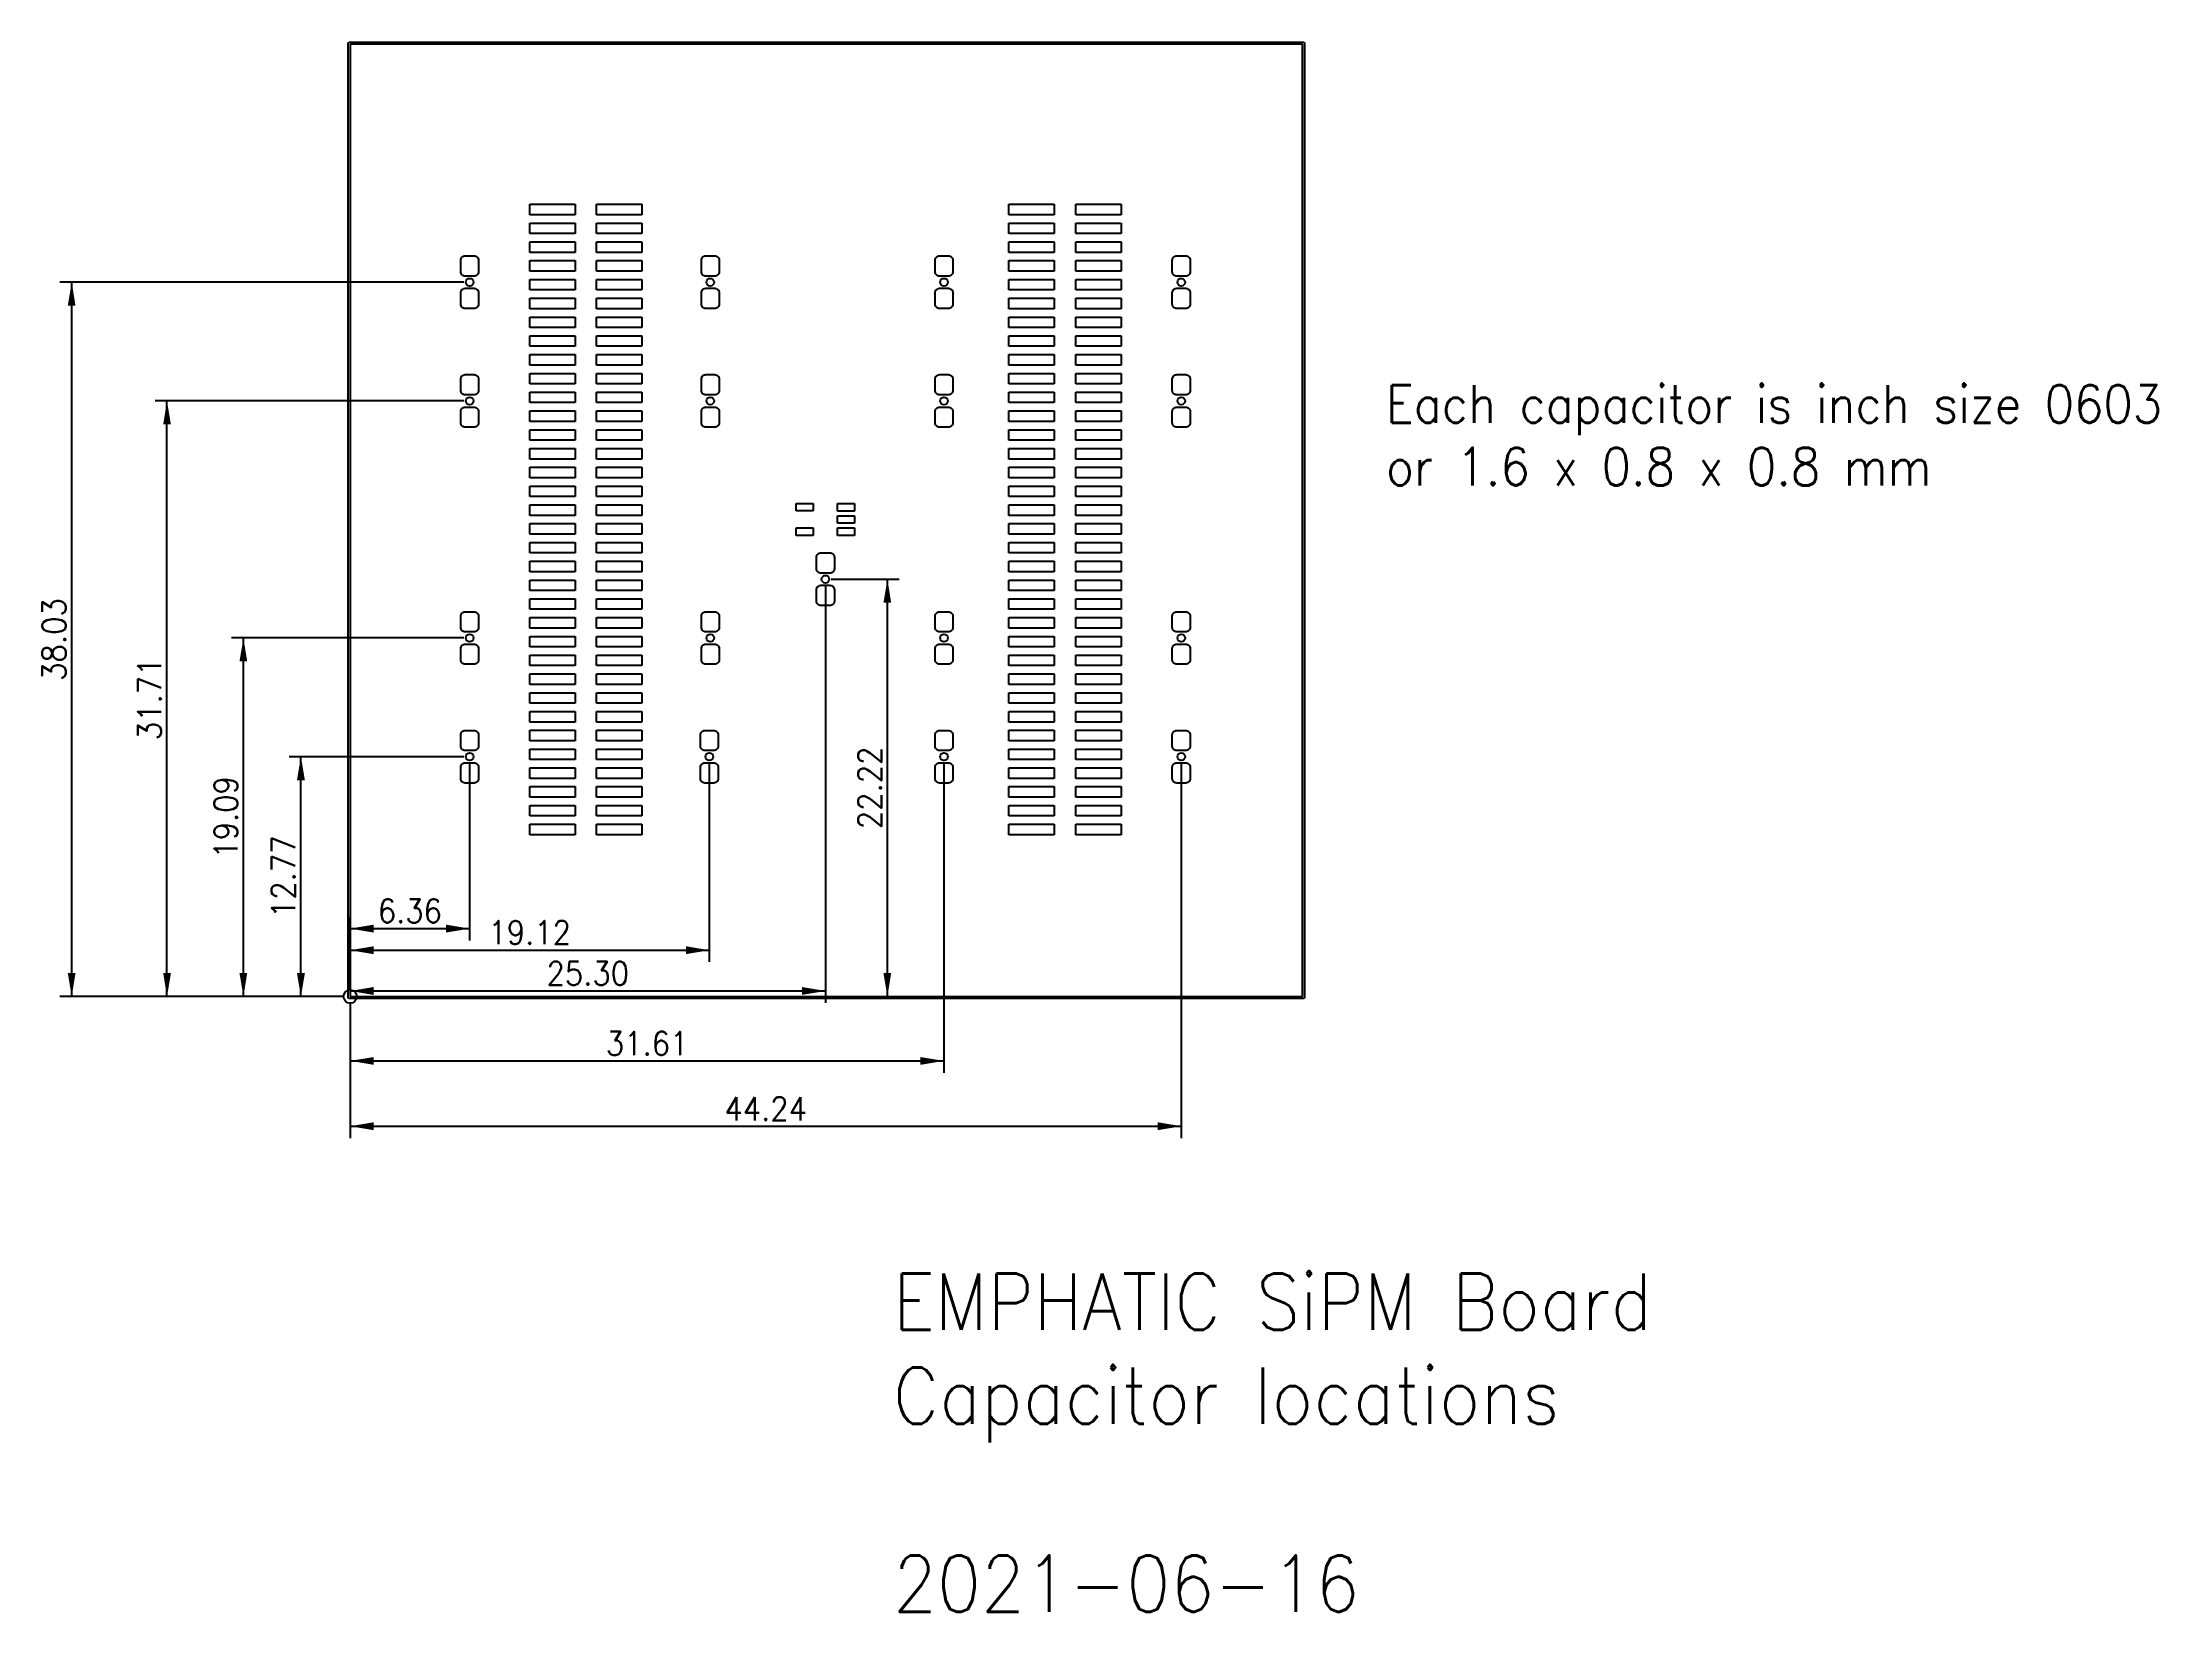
# Model space of a CAD drawing. Extents: x 108 to 221, y -158 to -75.
import ezdxf
from ezdxf.enums import TextEntityAlignment as Align

# ---------------------------------------------------------------- set-up
doc = ezdxf.new("R2010")
doc.units = 0
doc.layers.add('BLACK', color=7, linetype='CONTINUOUS')
doc.layers.add('DIM', color=5, linetype='CONTINUOUS')
doc.styles.get("Standard").update_dxf_attribs({"font": 'STANDARD'})

msp = doc.modelspace()

# ---------------------------------------------------------------- texts
at = {"layer": 'DIM'}
for s, height, p in [('Each capacitor is inch size 0603', 2, (179.840734, -92.851105)), ('or 1.6 x 0.8 x 0.8 mm', 2, (179.840734, -96.184438)), ('EMPHATIC SiPM Board', 3, (153.597309, -140.142557)), ('Capacitor locations', 3, (153.597309, -145.142557)), ('2021-06-16', 3, (153.597309, -155.142557))]:
    msp.add_text(s, height=height, dxfattribs=at).set_placement(p, align=Align.TOP_LEFT)

# ---------------------------------------------------------------- blocks, each defined once
blk = doc.blocks.new('*D1')
at = {"layer": 'DIM', "color": 0, "linetype": 'BYBLOCK'}
for p, q in [((131.06, -112.94), (131.06, -122.41)), ((124.7, -125.09), (124.7, -121.16)), ((124.7, -121.78), (131.06, -121.78))]:
    blk.add_line(p, q, dxfattribs=at)
for points in [[(124.7, -121.78), (125.95, -121.57), (125.95, -121.99)], [(131.06, -121.78), (129.81, -121.99), (129.81, -121.57)]]:
    blk.add_solid(points, dxfattribs=at)
at = {"layer": 'DIM', "color": 0, "linetype": 'CONTINUOUS'}
blk.add_text('6.36', height=1.25, dxfattribs=at).set_placement((127.88, -120.84), align=Align.MIDDLE_CENTER)
blk = doc.blocks.new('*D2')
at = {"layer": 'DIM', "color": 0, "linetype": 'BYBLOCK'}
for p, q in [((143.82, -112.94), (143.82, -123.55)), ((124.7, -125.09), (124.7, -122.3)), ((124.7, -122.93), (143.82, -122.93))]:
    blk.add_line(p, q, dxfattribs=at)
for points in [[(124.7, -122.93), (125.95, -122.72), (125.95, -123.14)], [(143.82, -122.93), (142.57, -123.14), (142.57, -122.72)]]:
    blk.add_solid(points, dxfattribs=at)
at = {"layer": 'DIM', "color": 0, "linetype": 'CONTINUOUS'}
blk.add_text('19.12', height=1.25, dxfattribs=at).set_placement((134.26, -121.99), align=Align.MIDDLE_CENTER)
blk = doc.blocks.new('*D3')
at = {"layer": 'DIM', "color": 0, "linetype": 'BYBLOCK'}
for p, q in [((156.31, -112.94), (156.31, -129.45)), ((124.7, -125.71), (124.7, -129.45)), ((124.7, -128.82), (156.31, -128.82))]:
    blk.add_line(p, q, dxfattribs=at)
for points in [[(124.7, -128.82), (125.95, -128.62), (125.95, -129.03)], [(156.31, -128.82), (155.06, -129.03), (155.06, -128.62)]]:
    blk.add_solid(points, dxfattribs=at)
at = {"layer": 'DIM', "color": 0, "linetype": 'CONTINUOUS'}
blk.add_text('31.61', height=1.25, dxfattribs=at).set_placement((140.51, -127.89), align=Align.MIDDLE_CENTER)
blk = doc.blocks.new('*D4')
at = {"layer": 'DIM', "color": 0, "linetype": 'BYBLOCK'}
for p, q in [((168.94, -112.94), (168.94, -132.93)), ((124.7, -125.71), (124.7, -132.93)), ((124.7, -132.3), (168.94, -132.3))]:
    blk.add_line(p, q, dxfattribs=at)
for points in [[(124.7, -132.3), (125.95, -132.09), (125.95, -132.51)], [(168.94, -132.3), (167.69, -132.51), (167.69, -132.09)]]:
    blk.add_solid(points, dxfattribs=at)
at = {"layer": 'DIM', "color": 0, "linetype": 'CONTINUOUS'}
blk.add_text('44.24', height=1.25, dxfattribs=at).set_placement((146.82, -131.37), align=Align.MIDDLE_CENTER)
blk = doc.blocks.new('*D5')
at = {"layer": 'DIM', "color": 0, "linetype": 'BYBLOCK'}
for p, q in [((130.75, -112.63), (121.45, -112.63)), ((122.08, -125.4), (122.08, -112.63)), ((124.39, -125.4), (121.45, -125.4))]:
    blk.add_line(p, q, dxfattribs=at)
for points in [[(122.08, -112.63), (122.29, -113.88), (121.87, -113.88)], [(122.08, -125.4), (121.87, -124.15), (122.29, -124.15)]]:
    blk.add_solid(points, dxfattribs=at)
at = {"layer": 'DIM', "color": 0, "linetype": 'CONTINUOUS'}
blk.add_text('12.77', height=1.25, rotation=90, dxfattribs=at).set_placement((121.14, -119.02), align=Align.MIDDLE_CENTER)
blk = doc.blocks.new('*D6')
at = {"layer": 'DIM', "color": 0, "linetype": 'BYBLOCK'}
for p, q in [((130.75, -106.31), (118.39, -106.31)), ((119.02, -125.4), (119.02, -106.31)), ((124.39, -125.4), (118.39, -125.4))]:
    blk.add_line(p, q, dxfattribs=at)
for points in [[(119.02, -106.31), (119.22, -107.56), (118.81, -107.56)], [(119.02, -125.4), (118.81, -124.15), (119.22, -124.15)]]:
    blk.add_solid(points, dxfattribs=at)
at = {"layer": 'DIM', "color": 0, "linetype": 'CONTINUOUS'}
blk.add_text('19.09', height=1.25, rotation=90, dxfattribs=at).set_placement((118.08, -115.86), align=Align.MIDDLE_CENTER)
blk = doc.blocks.new('*D7')
at = {"layer": 'DIM', "color": 0, "linetype": 'BYBLOCK'}
for p, q in [((130.75, -93.69), (114.33, -93.69)), ((114.95, -125.4), (114.95, -93.69)), ((124.39, -125.4), (114.33, -125.4))]:
    blk.add_line(p, q, dxfattribs=at)
for points in [[(114.95, -93.69), (115.16, -94.94), (114.75, -94.94)], [(114.95, -125.4), (114.75, -124.15), (115.16, -124.15)]]:
    blk.add_solid(points, dxfattribs=at)
at = {"layer": 'DIM', "color": 0, "linetype": 'CONTINUOUS'}
blk.add_text('31.71', height=1.25, rotation=90, dxfattribs=at).set_placement((114.02, -109.55), align=Align.MIDDLE_CENTER)
blk = doc.blocks.new('*D8')
at = {"layer": 'DIM', "color": 0, "linetype": 'BYBLOCK'}
for p, q in [((130.75, -87.37), (109.25, -87.37)), ((109.88, -125.4), (109.88, -87.37)), ((124.39, -125.4), (109.25, -125.4))]:
    blk.add_line(p, q, dxfattribs=at)
for points in [[(109.88, -87.37), (110.08, -88.62), (109.67, -88.62)], [(109.88, -125.4), (109.67, -124.15), (110.08, -124.15)]]:
    blk.add_solid(points, dxfattribs=at)
at = {"layer": 'DIM', "color": 0, "linetype": 'CONTINUOUS'}
blk.add_text('38.03', height=1.25, rotation=90, dxfattribs=at).set_placement((108.94, -106.39), align=Align.MIDDLE_CENTER)
blk = doc.blocks.new('*D9')
at = {"layer": 'DIM', "color": 0, "linetype": 'BYBLOCK'}
for p, q in [((150.31, -103.18), (153.92, -103.18)), ((153.3, -125.4), (153.3, -103.18)), ((125.01, -125.4), (153.92, -125.4))]:
    blk.add_line(p, q, dxfattribs=at)
for points in [[(153.3, -103.18), (153.5, -104.43), (153.09, -104.43)], [(153.3, -125.4), (153.09, -124.15), (153.5, -124.15)]]:
    blk.add_solid(points, dxfattribs=at)
at = {"layer": 'DIM', "color": 0, "linetype": 'CONTINUOUS'}
blk.add_text('22.22', height=1.25, rotation=90, dxfattribs=at).set_placement((152.36, -114.29), align=Align.MIDDLE_CENTER)
blk = doc.blocks.new('*D10')
at = {"layer": 'DIM', "color": 0, "linetype": 'BYBLOCK'}
for p, q in [((150, -103.49), (150, -125.73)), ((124.7, -125.09), (124.7, -124.48)), ((124.7, -125.1), (150, -125.1))]:
    blk.add_line(p, q, dxfattribs=at)
for points in [[(124.7, -125.1), (125.95, -124.89), (125.95, -125.31)], [(150, -125.1), (148.75, -125.31), (148.75, -124.89)]]:
    blk.add_solid(points, dxfattribs=at)
at = {"layer": 'DIM', "color": 0, "linetype": 'CONTINUOUS'}
blk.add_text('25.30', height=1.25, dxfattribs=at).set_placement((137.35, -124.16), align=Align.MIDDLE_CENTER)

# ---------------------------------------------------------------- linework, layer by layer
at = {"layer": 'BLACK', "linetype": 'CONTINUOUS'}
for p, q in [((124.5997, -74.650092), (124.600716, -74.640186)), ((124.599954, -74.652378), (124.5997, -74.650092)), ((124.599954, -125.447552), (124.599954, -74.652378)), ((124.600716, -74.640186), (124.60351, -74.630788)), ((124.60351, -74.630788), (124.608336, -74.622152)), ((124.608336, -74.622152), (124.614432, -74.614532)), ((124.614432, -74.614532), (124.622052, -74.608182)), ((124.622052, -74.608182), (124.630688, -74.60361)), ((124.630688, -74.60361), (124.640086, -74.600816)), ((124.640086, -74.600816), (124.647452, -74.600054)), ((124.647452, -74.600054), (124.649992, -74.5998)), ((124.649992, -74.5998), (124.652532, -74.600054)), ((124.652532, -74.600054), (175.447452, -74.600054)), ((124.70003, -74.699876), (124.70003, -125.400054)), ((175.399954, -74.699876), (124.70003, -74.699876)), ((175.399954, -125.400054), (175.399954, -74.699876)), ((175.447452, -74.600054), (175.449992, -74.5998)), ((175.449992, -74.5998), (175.452532, -74.600054)), ((175.452532, -74.600054), (175.459898, -74.600816)), ((175.459898, -74.600816), (175.469296, -74.60361)), ((175.469296, -74.60361), (175.477932, -74.608182)), ((175.477932, -74.608182), (175.485552, -74.614532)), ((175.485552, -74.614532), (175.491648, -74.622152)), ((175.491648, -74.622152), (175.496474, -74.630788)), ((175.496474, -74.630788), (175.499268, -74.640186)), ((175.499268, -74.640186), (175.500284, -74.650092)), ((175.500284, -74.650092), (175.50003, -74.652378)), ((175.50003, -74.652378), (175.50003, -125.447552)), ((134.265416, -83.782154), (134.265416, -83.223354)), ((134.265416, -83.223354), (136.678416, -83.223354)), ((136.678416, -83.223354), (136.678416, -83.782154)), ((137.821416, -83.782154), (137.821416, -83.223354)), ((137.821416, -83.223354), (140.234416, -83.223354)), ((140.234416, -83.223354), (140.234416, -83.782154)), ((159.765492, -83.782154), (159.765492, -83.223354)), ((159.765492, -83.223354), (162.178492, -83.223354)), ((162.178492, -83.223354), (162.178492, -83.782154)), ((163.321492, -83.782154), (163.321492, -83.223354)), ((163.321492, -83.223354), (165.734492, -83.223354)), ((165.734492, -83.223354), (165.734492, -83.782154)), ((136.678416, -83.782154), (134.265416, -83.782154)), ((134.265416, -84.782152), (134.265416, -84.223352)), ((134.265416, -84.223352), (136.678416, -84.223352)), ((136.678416, -84.223352), (136.678416, -84.782152)), ((140.234416, -83.782154), (137.821416, -83.782154)), ((137.821416, -84.782152), (137.821416, -84.223352)), ((137.821416, -84.223352), (140.234416, -84.223352)), ((140.234416, -84.223352), (140.234416, -84.782152)), ((162.178492, -83.782154), (159.765492, -83.782154)), ((159.765492, -84.782152), (159.765492, -84.223352)), ((159.765492, -84.223352), (162.178492, -84.223352)), ((162.178492, -84.223352), (162.178492, -84.782152)), ((165.734492, -83.782154), (163.321492, -83.782154)), ((163.321492, -84.782152), (163.321492, -84.223352)), ((163.321492, -84.223352), (165.734492, -84.223352)), ((165.734492, -84.223352), (165.734492, -84.782152)), ((136.678416, -84.782152), (134.265416, -84.782152)), ((134.265416, -85.78215), (134.265416, -85.22335)), ((134.265416, -85.22335), (136.678416, -85.22335)), ((136.678416, -85.22335), (136.678416, -85.78215)), ((140.234416, -84.782152), (137.821416, -84.782152)), ((137.821416, -85.78215), (137.821416, -85.22335)), ((137.821416, -85.22335), (140.234416, -85.22335)), ((140.234416, -85.22335), (140.234416, -85.78215)), ((162.178492, -84.782152), (159.765492, -84.782152)), ((159.765492, -85.78215), (159.765492, -85.22335)), ((159.765492, -85.22335), (162.178492, -85.22335)), ((162.178492, -85.22335), (162.178492, -85.78215)), ((165.734492, -84.782152), (163.321492, -84.782152)), ((163.321492, -85.78215), (163.321492, -85.22335)), ((163.321492, -85.22335), (165.734492, -85.22335)), ((165.734492, -85.22335), (165.734492, -85.78215)), ((130.584956, -86.2076), (130.589528, -86.161118)), ((130.584956, -86.807548), (130.584956, -86.2076)), ((130.589528, -86.161118), (130.60299, -86.116668)), ((130.60299, -86.116668), (130.625088, -86.07552)), ((130.625088, -86.07552), (130.654552, -86.039452)), ((130.654552, -86.039452), (130.69062, -86.009988)), ((130.69062, -86.009988), (130.731514, -85.988144)), ((130.731514, -85.988144), (130.776218, -85.974682)), ((130.776218, -85.974682), (130.822446, -85.97011)), ((130.822446, -85.97011), (131.297426, -85.97011)), ((131.297426, -85.97011), (131.343908, -85.974682)), ((131.343908, -85.974682), (131.388358, -85.988144)), ((131.388358, -85.988144), (131.429506, -86.009988)), ((131.429506, -86.009988), (131.46532, -86.039452)), ((131.46532, -86.039452), (131.495038, -86.07552)), ((131.495038, -86.07552), (131.516882, -86.116668)), ((131.516882, -86.116668), (131.530344, -86.161118)), ((131.530344, -86.161118), (131.534916, -86.2076)), ((131.534916, -86.2076), (131.534916, -86.807548)), ((136.678416, -85.78215), (134.265416, -85.78215)), ((134.265416, -86.782148), (134.265416, -86.223348)), ((134.265416, -86.223348), (136.678416, -86.223348)), ((136.678416, -86.223348), (136.678416, -86.782148)), ((140.234416, -85.78215), (137.821416, -85.78215)), ((137.821416, -86.782148), (137.821416, -86.223348)), ((137.821416, -86.223348), (140.234416, -86.223348)), ((140.234416, -86.223348), (140.234416, -86.782148)), ((143.394938, -86.2076), (143.39951, -86.161118)), ((143.394938, -86.807548), (143.394938, -86.2076)), ((143.39951, -86.161118), (143.412972, -86.116668)), ((143.412972, -86.116668), (143.43507, -86.07552)), ((143.43507, -86.07552), (143.464534, -86.039452)), ((143.464534, -86.039452), (143.500602, -86.009988)), ((143.500602, -86.009988), (143.541496, -85.988144)), ((143.541496, -85.988144), (143.5862, -85.974682)), ((143.5862, -85.974682), (143.632428, -85.97011)), ((143.632428, -85.97011), (144.107408, -85.97011)), ((144.107408, -85.97011), (144.15389, -85.974682)), ((144.15389, -85.974682), (144.19834, -85.988144)), ((144.19834, -85.988144), (144.239488, -86.009988)), ((144.239488, -86.009988), (144.275556, -86.039452)), ((144.275556, -86.039452), (144.30502, -86.07552)), ((144.30502, -86.07552), (144.326864, -86.116668)), ((144.326864, -86.116668), (144.340326, -86.161118)), ((144.340326, -86.161118), (144.344898, -86.2076)), ((144.344898, -86.2076), (144.344898, -86.807548)), ((155.835096, -86.2076), (155.839668, -86.161118)), ((155.835096, -86.807548), (155.835096, -86.2076)), ((155.839668, -86.161118), (155.85313, -86.116668)), ((155.85313, -86.116668), (155.874974, -86.07552)), ((155.874974, -86.07552), (155.904438, -86.039452)), ((155.904438, -86.039452), (155.940506, -86.009988)), ((155.940506, -86.009988), (155.981654, -85.988144)), ((155.981654, -85.988144), (156.026104, -85.974682)), ((156.026104, -85.974682), (156.072586, -85.97011)), ((156.072586, -85.97011), (156.547566, -85.97011)), ((156.547566, -85.97011), (156.593794, -85.974682)), ((156.593794, -85.974682), (156.638498, -85.988144)), ((156.638498, -85.988144), (156.679392, -86.009988)), ((156.679392, -86.009988), (156.71546, -86.039452)), ((156.71546, -86.039452), (156.744924, -86.07552)), ((156.744924, -86.07552), (156.767022, -86.116668)), ((156.767022, -86.116668), (156.780484, -86.161118)), ((156.780484, -86.161118), (156.785056, -86.2076)), ((156.785056, -86.2076), (156.785056, -86.807548)), ((162.178492, -85.78215), (159.765492, -85.78215)), ((159.765492, -86.782148), (159.765492, -86.223348)), ((159.765492, -86.223348), (162.178492, -86.223348)), ((162.178492, -86.223348), (162.178492, -86.782148)), ((165.734492, -85.78215), (163.321492, -85.78215)), ((163.321492, -86.782148), (163.321492, -86.223348)), ((163.321492, -86.223348), (165.734492, -86.223348)), ((165.734492, -86.223348), (165.734492, -86.782148)), ((168.464992, -86.2076), (168.469564, -86.161118)), ((168.464992, -86.807548), (168.464992, -86.2076)), ((168.469564, -86.161118), (168.483026, -86.116668)), ((168.483026, -86.116668), (168.505124, -86.07552)), ((168.505124, -86.07552), (168.534588, -86.039452)), ((168.534588, -86.039452), (168.570656, -86.009988)), ((168.570656, -86.009988), (168.61155, -85.988144)), ((168.61155, -85.988144), (168.656254, -85.974682)), ((168.656254, -85.974682), (168.702482, -85.97011)), ((168.702482, -85.97011), (169.177462, -85.97011)), ((169.177462, -85.97011), (169.223944, -85.974682)), ((169.223944, -85.974682), (169.268394, -85.988144)), ((169.268394, -85.988144), (169.309542, -86.009988)), ((169.309542, -86.009988), (169.345356, -86.039452)), ((169.345356, -86.039452), (169.375074, -86.07552)), ((169.375074, -86.07552), (169.396918, -86.116668)), ((169.396918, -86.116668), (169.41038, -86.161118)), ((169.41038, -86.161118), (169.414952, -86.2076)), ((169.414952, -86.2076), (169.414952, -86.807548)), ((130.589528, -86.853776), (130.584956, -86.807548)), ((130.60299, -86.89848), (130.589528, -86.853776)), ((130.625088, -86.939374), (130.60299, -86.89848)), ((130.60299, -87.841582), (130.625088, -87.800434)), ((130.654552, -86.975442), (130.625088, -86.939374)), ((130.625088, -87.800434), (130.654552, -87.76462)), ((130.69062, -87.004906), (130.654552, -86.975442)), ((130.654552, -87.76462), (130.69062, -87.734902)), ((130.731514, -87.027004), (130.69062, -87.004906)), ((130.69062, -87.734902), (130.731514, -87.713058)), ((130.776218, -87.040466), (130.731514, -87.027004)), ((130.731514, -87.713058), (130.776218, -87.699596)), ((130.822446, -87.045038), (130.776218, -87.040466)), ((130.776218, -87.699596), (130.822446, -87.695024)), ((131.297426, -87.045038), (130.822446, -87.045038)), ((130.822446, -87.695024), (131.297426, -87.695024)), ((131.343908, -87.040466), (131.297426, -87.045038)), ((131.297426, -87.695024), (131.343908, -87.699596)), ((131.388358, -87.027004), (131.343908, -87.040466)), ((131.343908, -87.699596), (131.388358, -87.713058)), ((131.429506, -87.004906), (131.388358, -87.027004)), ((131.388358, -87.713058), (131.429506, -87.734902)), ((131.46532, -86.975442), (131.429506, -87.004906)), ((131.429506, -87.734902), (131.46532, -87.76462)), ((131.495038, -86.939374), (131.46532, -86.975442)), ((131.46532, -87.76462), (131.495038, -87.800434)), ((131.516882, -86.89848), (131.495038, -86.939374)), ((131.495038, -87.800434), (131.516882, -87.841582)), ((131.530344, -86.853776), (131.516882, -86.89848)), ((131.534916, -86.807548), (131.530344, -86.853776)), ((136.678416, -86.782148), (134.265416, -86.782148)), ((134.265416, -87.782146), (134.265416, -87.223346)), ((134.265416, -87.223346), (136.678416, -87.223346)), ((136.678416, -87.782146), (134.265416, -87.782146)), ((136.678416, -87.223346), (136.678416, -87.782146)), ((140.234416, -86.782148), (137.821416, -86.782148)), ((137.821416, -87.782146), (137.821416, -87.223346)), ((137.821416, -87.223346), (140.234416, -87.223346)), ((140.234416, -87.782146), (137.821416, -87.782146)), ((140.234416, -87.223346), (140.234416, -87.782146)), ((143.39951, -86.853776), (143.394938, -86.807548)), ((143.412972, -86.89848), (143.39951, -86.853776)), ((143.43507, -86.939374), (143.412972, -86.89848)), ((143.412972, -87.841582), (143.43507, -87.800434)), ((143.464534, -86.975442), (143.43507, -86.939374)), ((143.43507, -87.800434), (143.464534, -87.76462)), ((143.500602, -87.004906), (143.464534, -86.975442)), ((143.464534, -87.76462), (143.500602, -87.734902)), ((143.541496, -87.027004), (143.500602, -87.004906)), ((143.500602, -87.734902), (143.541496, -87.713058)), ((143.5862, -87.040466), (143.541496, -87.027004)), ((143.541496, -87.713058), (143.5862, -87.699596)), ((143.632428, -87.045038), (143.5862, -87.040466)), ((143.5862, -87.699596), (143.632428, -87.695024)), ((144.107408, -87.045038), (143.632428, -87.045038)), ((143.632428, -87.695024), (144.107408, -87.695024)), ((144.15389, -87.040466), (144.107408, -87.045038)), ((144.107408, -87.695024), (144.15389, -87.699596)), ((144.19834, -87.027004), (144.15389, -87.040466)), ((144.15389, -87.699596), (144.19834, -87.713058)), ((144.239488, -87.004906), (144.19834, -87.027004)), ((144.19834, -87.713058), (144.239488, -87.734902)), ((144.275556, -86.975442), (144.239488, -87.004906)), ((144.239488, -87.734902), (144.275556, -87.76462)), ((144.30502, -86.939374), (144.275556, -86.975442)), ((144.275556, -87.76462), (144.30502, -87.800434)), ((144.326864, -86.89848), (144.30502, -86.939374)), ((144.30502, -87.800434), (144.326864, -87.841582)), ((144.340326, -86.853776), (144.326864, -86.89848)), ((144.344898, -86.807548), (144.340326, -86.853776)), ((155.839668, -86.853776), (155.835096, -86.807548)), ((155.85313, -86.89848), (155.839668, -86.853776)), ((155.874974, -86.939374), (155.85313, -86.89848)), ((155.85313, -87.841582), (155.874974, -87.800434)), ((155.904438, -86.975442), (155.874974, -86.939374)), ((155.874974, -87.800434), (155.904438, -87.76462)), ((155.940506, -87.004906), (155.904438, -86.975442)), ((155.904438, -87.76462), (155.940506, -87.734902)), ((155.981654, -87.027004), (155.940506, -87.004906)), ((155.940506, -87.734902), (155.981654, -87.713058)), ((156.026104, -87.040466), (155.981654, -87.027004)), ((155.981654, -87.713058), (156.026104, -87.699596)), ((156.072586, -87.045038), (156.026104, -87.040466)), ((156.026104, -87.699596), (156.072586, -87.695024)), ((156.547566, -87.045038), (156.072586, -87.045038)), ((156.072586, -87.695024), (156.547566, -87.695024)), ((156.593794, -87.040466), (156.547566, -87.045038)), ((156.547566, -87.695024), (156.593794, -87.699596)), ((156.638498, -87.027004), (156.593794, -87.040466)), ((156.593794, -87.699596), (156.638498, -87.713058)), ((156.679392, -87.004906), (156.638498, -87.027004)), ((156.638498, -87.713058), (156.679392, -87.734902)), ((156.71546, -86.975442), (156.679392, -87.004906)), ((156.679392, -87.734902), (156.71546, -87.76462)), ((156.744924, -86.939374), (156.71546, -86.975442)), ((156.71546, -87.76462), (156.744924, -87.800434)), ((156.767022, -86.89848), (156.744924, -86.939374)), ((156.744924, -87.800434), (156.767022, -87.841582)), ((156.780484, -86.853776), (156.767022, -86.89848)), ((156.785056, -86.807548), (156.780484, -86.853776)), ((162.178492, -86.782148), (159.765492, -86.782148)), ((159.765492, -87.782146), (159.765492, -87.223346)), ((159.765492, -87.223346), (162.178492, -87.223346)), ((162.178492, -87.782146), (159.765492, -87.782146)), ((162.178492, -87.223346), (162.178492, -87.782146)), ((165.734492, -86.782148), (163.321492, -86.782148)), ((163.321492, -87.782146), (163.321492, -87.223346)), ((163.321492, -87.223346), (165.734492, -87.223346)), ((165.734492, -87.782146), (163.321492, -87.782146)), ((165.734492, -87.223346), (165.734492, -87.782146)), ((168.469564, -86.853776), (168.464992, -86.807548)), ((168.483026, -86.89848), (168.469564, -86.853776)), ((168.505124, -86.939374), (168.483026, -86.89848)), ((168.483026, -87.841582), (168.505124, -87.800434)), ((168.534588, -86.975442), (168.505124, -86.939374)), ((168.505124, -87.800434), (168.534588, -87.76462)), ((168.570656, -87.004906), (168.534588, -86.975442)), ((168.534588, -87.76462), (168.570656, -87.734902)), ((168.61155, -87.027004), (168.570656, -87.004906)), ((168.570656, -87.734902), (168.61155, -87.713058)), ((168.656254, -87.040466), (168.61155, -87.027004)), ((168.61155, -87.713058), (168.656254, -87.699596)), ((168.702482, -87.045038), (168.656254, -87.040466)), ((168.656254, -87.699596), (168.702482, -87.695024)), ((169.177462, -87.045038), (168.702482, -87.045038)), ((168.702482, -87.695024), (169.177462, -87.695024)), ((169.223944, -87.040466), (169.177462, -87.045038)), ((169.177462, -87.695024), (169.223944, -87.699596)), ((169.268394, -87.027004), (169.223944, -87.040466)), ((169.223944, -87.699596), (169.268394, -87.713058)), ((169.309542, -87.004906), (169.268394, -87.027004)), ((169.268394, -87.713058), (169.309542, -87.734902)), ((169.345356, -86.975442), (169.309542, -87.004906)), ((169.309542, -87.734902), (169.345356, -87.76462)), ((169.375074, -86.939374), (169.345356, -86.975442)), ((169.345356, -87.76462), (169.375074, -87.800434)), ((169.396918, -86.89848), (169.375074, -86.939374)), ((169.375074, -87.800434), (169.396918, -87.841582)), ((169.41038, -86.853776), (169.396918, -86.89848)), ((169.414952, -86.807548), (169.41038, -86.853776)), ((130.584956, -87.932514), (130.589528, -87.886286)), ((130.584956, -88.532462), (130.584956, -87.932514)), ((130.589528, -88.578944), (130.584956, -88.532462)), ((130.589528, -87.886286), (130.60299, -87.841582)), ((130.60299, -88.623394), (130.589528, -88.578944)), ((130.625088, -88.664542), (130.60299, -88.623394)), ((130.654552, -88.700356), (130.625088, -88.664542)), ((130.69062, -88.730074), (130.654552, -88.700356)), ((130.731514, -88.751918), (130.69062, -88.730074)), ((130.776218, -88.76538), (130.731514, -88.751918)), ((130.822446, -88.769952), (130.776218, -88.76538)), ((131.297426, -88.769952), (130.822446, -88.769952)), ((131.343908, -88.76538), (131.297426, -88.769952)), ((131.388358, -88.751918), (131.343908, -88.76538)), ((131.429506, -88.730074), (131.388358, -88.751918)), ((131.46532, -88.700356), (131.429506, -88.730074)), ((131.495038, -88.664542), (131.46532, -88.700356)), ((131.516882, -88.623394), (131.495038, -88.664542)), ((131.516882, -87.841582), (131.530344, -87.886286)), ((131.530344, -88.578944), (131.516882, -88.623394)), ((131.530344, -87.886286), (131.534916, -87.932514)), ((131.534916, -88.532462), (131.530344, -88.578944)), ((131.534916, -87.932514), (131.534916, -88.532462)), ((134.265416, -88.782144), (134.265416, -88.223344)), ((134.265416, -88.223344), (136.678416, -88.223344)), ((136.678416, -88.782144), (134.265416, -88.782144)), ((136.678416, -88.223344), (136.678416, -88.782144)), ((137.821416, -88.782144), (137.821416, -88.223344)), ((137.821416, -88.223344), (140.234416, -88.223344)), ((140.234416, -88.782144), (137.821416, -88.782144)), ((140.234416, -88.223344), (140.234416, -88.782144)), ((143.394938, -87.932514), (143.39951, -87.886286)), ((143.394938, -88.532462), (143.394938, -87.932514)), ((143.39951, -88.578944), (143.394938, -88.532462)), ((143.39951, -87.886286), (143.412972, -87.841582)), ((143.412972, -88.623394), (143.39951, -88.578944)), ((143.43507, -88.664542), (143.412972, -88.623394)), ((143.464534, -88.700356), (143.43507, -88.664542)), ((143.500602, -88.730074), (143.464534, -88.700356)), ((143.541496, -88.751918), (143.500602, -88.730074)), ((143.5862, -88.76538), (143.541496, -88.751918)), ((143.632428, -88.769952), (143.5862, -88.76538)), ((144.107408, -88.769952), (143.632428, -88.769952)), ((144.15389, -88.76538), (144.107408, -88.769952)), ((144.19834, -88.751918), (144.15389, -88.76538)), ((144.239488, -88.730074), (144.19834, -88.751918)), ((144.275556, -88.700356), (144.239488, -88.730074)), ((144.30502, -88.664542), (144.275556, -88.700356)), ((144.326864, -88.623394), (144.30502, -88.664542)), ((144.326864, -87.841582), (144.340326, -87.886286)), ((144.340326, -88.578944), (144.326864, -88.623394)), ((144.340326, -87.886286), (144.344898, -87.932514)), ((144.344898, -88.532462), (144.340326, -88.578944)), ((144.344898, -87.932514), (144.344898, -88.532462)), ((155.835096, -87.932514), (155.839668, -87.886286)), ((155.835096, -88.532462), (155.835096, -87.932514)), ((155.839668, -88.578944), (155.835096, -88.532462)), ((155.839668, -87.886286), (155.85313, -87.841582)), ((155.85313, -88.623394), (155.839668, -88.578944)), ((155.874974, -88.664542), (155.85313, -88.623394)), ((155.904438, -88.700356), (155.874974, -88.664542)), ((155.940506, -88.730074), (155.904438, -88.700356)), ((155.981654, -88.751918), (155.940506, -88.730074)), ((156.026104, -88.76538), (155.981654, -88.751918)), ((156.072586, -88.769952), (156.026104, -88.76538)), ((156.547566, -88.769952), (156.072586, -88.769952)), ((156.593794, -88.76538), (156.547566, -88.769952)), ((156.638498, -88.751918), (156.593794, -88.76538)), ((156.679392, -88.730074), (156.638498, -88.751918)), ((156.71546, -88.700356), (156.679392, -88.730074)), ((156.744924, -88.664542), (156.71546, -88.700356)), ((156.767022, -88.623394), (156.744924, -88.664542)), ((156.767022, -87.841582), (156.780484, -87.886286)), ((156.780484, -88.578944), (156.767022, -88.623394)), ((156.780484, -87.886286), (156.785056, -87.932514)), ((156.785056, -88.532462), (156.780484, -88.578944)), ((156.785056, -87.932514), (156.785056, -88.532462)), ((159.765492, -88.782144), (159.765492, -88.223344)), ((159.765492, -88.223344), (162.178492, -88.223344)), ((162.178492, -88.782144), (159.765492, -88.782144)), ((162.178492, -88.223344), (162.178492, -88.782144)), ((163.321492, -88.782144), (163.321492, -88.223344)), ((163.321492, -88.223344), (165.734492, -88.223344)), ((165.734492, -88.782144), (163.321492, -88.782144)), ((165.734492, -88.223344), (165.734492, -88.782144)), ((168.464992, -87.932514), (168.469564, -87.886286)), ((168.464992, -88.532462), (168.464992, -87.932514)), ((168.469564, -88.578944), (168.464992, -88.532462)), ((168.469564, -87.886286), (168.483026, -87.841582)), ((168.483026, -88.623394), (168.469564, -88.578944)), ((168.505124, -88.664542), (168.483026, -88.623394)), ((168.534588, -88.700356), (168.505124, -88.664542)), ((168.570656, -88.730074), (168.534588, -88.700356)), ((168.61155, -88.751918), (168.570656, -88.730074)), ((168.656254, -88.76538), (168.61155, -88.751918)), ((168.702482, -88.769952), (168.656254, -88.76538)), ((169.177462, -88.769952), (168.702482, -88.769952)), ((169.223944, -88.76538), (169.177462, -88.769952)), ((169.268394, -88.751918), (169.223944, -88.76538)), ((169.309542, -88.730074), (169.268394, -88.751918)), ((169.345356, -88.700356), (169.309542, -88.730074)), ((169.375074, -88.664542), (169.345356, -88.700356)), ((169.396918, -88.623394), (169.375074, -88.664542)), ((169.396918, -87.841582), (169.41038, -87.886286)), ((169.41038, -88.578944), (169.396918, -88.623394)), ((169.41038, -87.886286), (169.414952, -87.932514)), ((169.414952, -88.532462), (169.41038, -88.578944)), ((169.414952, -87.932514), (169.414952, -88.532462)), ((134.265416, -89.782142), (134.265416, -89.223342)), ((134.265416, -89.223342), (136.678416, -89.223342)), ((136.678416, -89.782142), (134.265416, -89.782142)), ((136.678416, -89.223342), (136.678416, -89.782142)), ((137.821416, -89.782142), (137.821416, -89.223342)), ((137.821416, -89.223342), (140.234416, -89.223342)), ((140.234416, -89.782142), (137.821416, -89.782142)), ((140.234416, -89.223342), (140.234416, -89.782142)), ((159.765492, -89.782142), (159.765492, -89.223342)), ((159.765492, -89.223342), (162.178492, -89.223342)), ((162.178492, -89.782142), (159.765492, -89.782142)), ((162.178492, -89.223342), (162.178492, -89.782142)), ((163.321492, -89.782142), (163.321492, -89.223342)), ((163.321492, -89.223342), (165.734492, -89.223342)), ((165.734492, -89.782142), (163.321492, -89.782142)), ((165.734492, -89.223342), (165.734492, -89.782142)), ((134.265416, -90.78214), (134.265416, -90.22334)), ((134.265416, -90.22334), (136.678416, -90.22334)), ((136.678416, -90.78214), (134.265416, -90.78214)), ((136.678416, -90.22334), (136.678416, -90.78214)), ((137.821416, -90.78214), (137.821416, -90.22334)), ((137.821416, -90.22334), (140.234416, -90.22334)), ((140.234416, -90.78214), (137.821416, -90.78214)), ((140.234416, -90.22334), (140.234416, -90.78214)), ((159.765492, -90.78214), (159.765492, -90.22334)), ((159.765492, -90.22334), (162.178492, -90.22334)), ((162.178492, -90.78214), (159.765492, -90.78214)), ((162.178492, -90.22334), (162.178492, -90.78214)), ((163.321492, -90.78214), (163.321492, -90.22334)), ((163.321492, -90.22334), (165.734492, -90.22334)), ((165.734492, -90.78214), (163.321492, -90.78214)), ((165.734492, -90.22334), (165.734492, -90.78214)), ((130.654552, -92.35948), (130.69062, -92.330016)), ((130.69062, -92.330016), (130.731514, -92.308172)), ((130.731514, -92.308172), (130.776218, -92.294456)), ((130.776218, -92.294456), (130.822446, -92.289884)), ((130.822446, -92.289884), (131.297426, -92.289884)), ((131.297426, -92.289884), (131.343908, -92.294456)), ((131.343908, -92.294456), (131.388358, -92.308172)), ((131.388358, -92.308172), (131.429506, -92.330016)), ((131.429506, -92.330016), (131.46532, -92.35948)), ((134.265416, -91.782138), (134.265416, -91.223338)), ((134.265416, -91.223338), (136.678416, -91.223338)), ((136.678416, -91.782138), (134.265416, -91.782138)), ((134.265416, -92.782136), (134.265416, -92.223336)), ((134.265416, -92.223336), (136.678416, -92.223336)), ((136.678416, -91.223338), (136.678416, -91.782138)), ((136.678416, -92.223336), (136.678416, -92.782136)), ((137.821416, -91.782138), (137.821416, -91.223338)), ((137.821416, -91.223338), (140.234416, -91.223338)), ((140.234416, -91.782138), (137.821416, -91.782138)), ((137.821416, -92.782136), (137.821416, -92.223336)), ((137.821416, -92.223336), (140.234416, -92.223336)), ((140.234416, -91.223338), (140.234416, -91.782138)), ((140.234416, -92.223336), (140.234416, -92.782136)), ((143.464534, -92.35948), (143.500602, -92.330016)), ((143.500602, -92.330016), (143.541496, -92.308172)), ((143.541496, -92.308172), (143.5862, -92.294456)), ((143.5862, -92.294456), (143.632428, -92.289884)), ((143.632428, -92.289884), (144.107408, -92.289884)), ((144.107408, -92.289884), (144.15389, -92.294456)), ((144.15389, -92.294456), (144.19834, -92.308172)), ((144.19834, -92.308172), (144.239488, -92.330016)), ((144.239488, -92.330016), (144.275556, -92.35948)), ((155.904438, -92.35948), (155.940506, -92.330016)), ((155.940506, -92.330016), (155.981654, -92.308172)), ((155.981654, -92.308172), (156.026104, -92.294456)), ((156.026104, -92.294456), (156.072586, -92.289884)), ((156.072586, -92.289884), (156.547566, -92.289884)), ((156.547566, -92.289884), (156.593794, -92.294456)), ((156.593794, -92.294456), (156.638498, -92.308172)), ((156.638498, -92.308172), (156.679392, -92.330016)), ((156.679392, -92.330016), (156.71546, -92.35948)), ((159.765492, -91.782138), (159.765492, -91.223338)), ((159.765492, -91.223338), (162.178492, -91.223338)), ((162.178492, -91.782138), (159.765492, -91.782138)), ((159.765492, -92.782136), (159.765492, -92.223336)), ((159.765492, -92.223336), (162.178492, -92.223336)), ((162.178492, -91.223338), (162.178492, -91.782138)), ((162.178492, -92.223336), (162.178492, -92.782136)), ((163.321492, -91.782138), (163.321492, -91.223338)), ((163.321492, -91.223338), (165.734492, -91.223338)), ((165.734492, -91.782138), (163.321492, -91.782138)), ((163.321492, -92.782136), (163.321492, -92.223336)), ((163.321492, -92.223336), (165.734492, -92.223336)), ((165.734492, -91.223338), (165.734492, -91.782138)), ((165.734492, -92.223336), (165.734492, -92.782136)), ((168.534588, -92.35948), (168.570656, -92.330016)), ((168.570656, -92.330016), (168.61155, -92.308172)), ((168.61155, -92.308172), (168.656254, -92.294456)), ((168.656254, -92.294456), (168.702482, -92.289884)), ((168.702482, -92.289884), (169.177462, -92.289884)), ((169.177462, -92.289884), (169.223944, -92.294456)), ((169.223944, -92.294456), (169.268394, -92.308172)), ((169.268394, -92.308172), (169.309542, -92.330016)), ((169.309542, -92.330016), (169.345356, -92.35948)), ((130.584956, -92.527374), (130.589528, -92.481146)), ((130.584956, -93.127576), (130.584956, -92.527374)), ((130.589528, -93.173804), (130.584956, -93.127576)), ((130.589528, -92.481146), (130.60299, -92.436696)), ((130.60299, -93.218508), (130.589528, -93.173804)), ((130.60299, -92.436696), (130.625088, -92.395548)), ((130.625088, -93.259402), (130.60299, -93.218508)), ((130.625088, -92.395548), (130.654552, -92.35948)), ((130.654552, -93.29547), (130.625088, -93.259402)), ((130.69062, -93.324934), (130.654552, -93.29547)), ((130.731514, -93.347032), (130.69062, -93.324934)), ((130.776218, -93.360494), (130.731514, -93.347032)), ((130.822446, -93.365066), (130.776218, -93.360494)), ((131.297426, -93.365066), (130.822446, -93.365066)), ((131.343908, -93.360494), (131.297426, -93.365066)), ((131.388358, -93.347032), (131.343908, -93.360494)), ((131.429506, -93.324934), (131.388358, -93.347032)), ((131.46532, -93.29547), (131.429506, -93.324934)), ((131.46532, -92.35948), (131.495038, -92.395548)), ((131.495038, -93.259402), (131.46532, -93.29547)), ((131.495038, -92.395548), (131.516882, -92.436696)), ((131.516882, -93.218508), (131.495038, -93.259402)), ((131.516882, -92.436696), (131.530344, -92.481146)), ((131.530344, -93.173804), (131.516882, -93.218508)), ((131.530344, -92.481146), (131.534916, -92.527374)), ((131.534916, -93.127576), (131.530344, -93.173804)), ((131.534916, -92.527374), (131.534916, -93.127576)), ((136.678416, -92.782136), (134.265416, -92.782136)), ((134.265416, -93.782134), (134.265416, -93.223334)), ((134.265416, -93.223334), (136.678416, -93.223334)), ((136.678416, -93.223334), (136.678416, -93.782134)), ((140.234416, -92.782136), (137.821416, -92.782136)), ((137.821416, -93.782134), (137.821416, -93.223334)), ((137.821416, -93.223334), (140.234416, -93.223334)), ((140.234416, -93.223334), (140.234416, -93.782134)), ((143.394938, -92.527374), (143.39951, -92.481146)), ((143.394938, -93.127576), (143.394938, -92.527374)), ((143.39951, -93.173804), (143.394938, -93.127576)), ((143.39951, -92.481146), (143.412972, -92.436696)), ((143.412972, -93.218508), (143.39951, -93.173804)), ((143.412972, -92.436696), (143.43507, -92.395548)), ((143.43507, -93.259402), (143.412972, -93.218508)), ((143.43507, -92.395548), (143.464534, -92.35948)), ((143.464534, -93.29547), (143.43507, -93.259402)), ((143.500602, -93.324934), (143.464534, -93.29547)), ((143.541496, -93.347032), (143.500602, -93.324934)), ((143.5862, -93.360494), (143.541496, -93.347032)), ((143.632428, -93.365066), (143.5862, -93.360494)), ((144.107408, -93.365066), (143.632428, -93.365066)), ((144.15389, -93.360494), (144.107408, -93.365066)), ((144.19834, -93.347032), (144.15389, -93.360494)), ((144.239488, -93.324934), (144.19834, -93.347032)), ((144.275556, -93.29547), (144.239488, -93.324934)), ((144.275556, -92.35948), (144.30502, -92.395548)), ((144.30502, -93.259402), (144.275556, -93.29547)), ((144.30502, -92.395548), (144.326864, -92.436696)), ((144.326864, -93.218508), (144.30502, -93.259402)), ((144.326864, -92.436696), (144.340326, -92.481146)), ((144.340326, -93.173804), (144.326864, -93.218508)), ((144.340326, -92.481146), (144.344898, -92.527374)), ((144.344898, -93.127576), (144.340326, -93.173804)), ((144.344898, -92.527374), (144.344898, -93.127576)), ((155.835096, -92.527374), (155.839668, -92.481146)), ((155.835096, -93.127576), (155.835096, -92.527374)), ((155.839668, -93.173804), (155.835096, -93.127576)), ((155.839668, -92.481146), (155.85313, -92.436696)), ((155.85313, -93.218508), (155.839668, -93.173804)), ((155.85313, -92.436696), (155.874974, -92.395548)), ((155.874974, -93.259402), (155.85313, -93.218508)), ((155.874974, -92.395548), (155.904438, -92.35948)), ((155.904438, -93.29547), (155.874974, -93.259402)), ((155.940506, -93.324934), (155.904438, -93.29547)), ((155.981654, -93.347032), (155.940506, -93.324934)), ((156.026104, -93.360494), (155.981654, -93.347032)), ((156.072586, -93.365066), (156.026104, -93.360494)), ((156.547566, -93.365066), (156.072586, -93.365066)), ((156.593794, -93.360494), (156.547566, -93.365066)), ((156.638498, -93.347032), (156.593794, -93.360494)), ((156.679392, -93.324934), (156.638498, -93.347032)), ((156.71546, -93.29547), (156.679392, -93.324934)), ((156.71546, -92.35948), (156.744924, -92.395548)), ((156.744924, -93.259402), (156.71546, -93.29547)), ((156.744924, -92.395548), (156.767022, -92.436696)), ((156.767022, -93.218508), (156.744924, -93.259402)), ((156.767022, -92.436696), (156.780484, -92.481146)), ((156.780484, -93.173804), (156.767022, -93.218508)), ((156.780484, -92.481146), (156.785056, -92.527374)), ((156.785056, -93.127576), (156.780484, -93.173804)), ((156.785056, -92.527374), (156.785056, -93.127576)), ((162.178492, -92.782136), (159.765492, -92.782136)), ((159.765492, -93.782134), (159.765492, -93.223334)), ((159.765492, -93.223334), (162.178492, -93.223334)), ((162.178492, -93.223334), (162.178492, -93.782134)), ((165.734492, -92.782136), (163.321492, -92.782136)), ((163.321492, -93.782134), (163.321492, -93.223334)), ((163.321492, -93.223334), (165.734492, -93.223334)), ((165.734492, -93.223334), (165.734492, -93.782134)), ((168.464992, -92.527374), (168.469564, -92.481146)), ((168.464992, -93.127576), (168.464992, -92.527374)), ((168.469564, -93.173804), (168.464992, -93.127576)), ((168.469564, -92.481146), (168.483026, -92.436696)), ((168.483026, -93.218508), (168.469564, -93.173804)), ((168.483026, -92.436696), (168.505124, -92.395548)), ((168.505124, -93.259402), (168.483026, -93.218508)), ((168.505124, -92.395548), (168.534588, -92.35948)), ((168.534588, -93.29547), (168.505124, -93.259402)), ((168.570656, -93.324934), (168.534588, -93.29547)), ((168.61155, -93.347032), (168.570656, -93.324934)), ((168.656254, -93.360494), (168.61155, -93.347032)), ((168.702482, -93.365066), (168.656254, -93.360494)), ((169.177462, -93.365066), (168.702482, -93.365066)), ((169.223944, -93.360494), (169.177462, -93.365066)), ((169.268394, -93.347032), (169.223944, -93.360494)), ((169.309542, -93.324934), (169.268394, -93.347032)), ((169.345356, -93.29547), (169.309542, -93.324934)), ((169.345356, -92.35948), (169.375074, -92.395548)), ((169.375074, -93.259402), (169.345356, -93.29547)), ((169.375074, -92.395548), (169.396918, -92.436696)), ((169.396918, -93.218508), (169.375074, -93.259402)), ((169.396918, -92.436696), (169.41038, -92.481146)), ((169.41038, -93.173804), (169.396918, -93.218508)), ((169.41038, -92.481146), (169.414952, -92.527374)), ((169.414952, -93.127576), (169.41038, -93.173804)), ((169.414952, -92.527374), (169.414952, -93.127576)), ((130.584956, -94.252542), (130.589528, -94.20606)), ((130.584956, -94.85249), (130.584956, -94.252542)), ((130.589528, -94.20606), (130.60299, -94.16161)), ((130.60299, -94.16161), (130.625088, -94.120462)), ((130.625088, -94.120462), (130.654552, -94.084648)), ((130.654552, -94.084648), (130.69062, -94.05493)), ((130.69062, -94.05493), (130.731514, -94.033086)), ((130.731514, -94.033086), (130.776218, -94.019624)), ((130.776218, -94.019624), (130.822446, -94.015052)), ((130.822446, -94.015052), (131.297426, -94.015052)), ((131.297426, -94.015052), (131.343908, -94.019624)), ((131.343908, -94.019624), (131.388358, -94.033086)), ((131.388358, -94.033086), (131.429506, -94.05493)), ((131.429506, -94.05493), (131.46532, -94.084648)), ((131.46532, -94.084648), (131.495038, -94.120462)), ((131.495038, -94.120462), (131.516882, -94.16161)), ((131.516882, -94.16161), (131.530344, -94.20606)), ((131.530344, -94.20606), (131.534916, -94.252542)), ((131.534916, -94.252542), (131.534916, -94.85249)), ((136.678416, -93.782134), (134.265416, -93.782134)), ((134.265416, -94.782132), (134.265416, -94.223332)), ((134.265416, -94.223332), (136.678416, -94.223332)), ((136.678416, -94.223332), (136.678416, -94.782132)), ((140.234416, -93.782134), (137.821416, -93.782134)), ((137.821416, -94.782132), (137.821416, -94.223332)), ((137.821416, -94.223332), (140.234416, -94.223332)), ((140.234416, -94.223332), (140.234416, -94.782132)), ((143.394938, -94.252542), (143.39951, -94.20606)), ((143.394938, -94.85249), (143.394938, -94.252542)), ((143.39951, -94.20606), (143.412972, -94.16161)), ((143.412972, -94.16161), (143.43507, -94.120462)), ((143.43507, -94.120462), (143.464534, -94.084648)), ((143.464534, -94.084648), (143.500602, -94.05493)), ((143.500602, -94.05493), (143.541496, -94.033086)), ((143.541496, -94.033086), (143.5862, -94.019624)), ((143.5862, -94.019624), (143.632428, -94.015052)), ((143.632428, -94.015052), (144.107408, -94.015052)), ((144.107408, -94.015052), (144.15389, -94.019624)), ((144.15389, -94.019624), (144.19834, -94.033086)), ((144.19834, -94.033086), (144.239488, -94.05493)), ((144.239488, -94.05493), (144.275556, -94.084648)), ((144.275556, -94.084648), (144.30502, -94.120462)), ((144.30502, -94.120462), (144.326864, -94.16161)), ((144.326864, -94.16161), (144.340326, -94.20606)), ((144.340326, -94.20606), (144.344898, -94.252542)), ((144.344898, -94.252542), (144.344898, -94.85249)), ((155.835096, -94.252542), (155.839668, -94.20606)), ((155.835096, -94.85249), (155.835096, -94.252542)), ((155.839668, -94.20606), (155.85313, -94.16161)), ((155.85313, -94.16161), (155.874974, -94.120462)), ((155.874974, -94.120462), (155.904438, -94.084648)), ((155.904438, -94.084648), (155.940506, -94.05493)), ((155.940506, -94.05493), (155.981654, -94.033086)), ((155.981654, -94.033086), (156.026104, -94.019624)), ((156.026104, -94.019624), (156.072586, -94.015052)), ((156.072586, -94.015052), (156.547566, -94.015052)), ((156.547566, -94.015052), (156.593794, -94.019624)), ((156.593794, -94.019624), (156.638498, -94.033086)), ((156.638498, -94.033086), (156.679392, -94.05493)), ((156.679392, -94.05493), (156.71546, -94.084648)), ((156.71546, -94.084648), (156.744924, -94.120462)), ((156.744924, -94.120462), (156.767022, -94.16161)), ((156.767022, -94.16161), (156.780484, -94.20606)), ((156.780484, -94.20606), (156.785056, -94.252542)), ((156.785056, -94.252542), (156.785056, -94.85249)), ((162.178492, -93.782134), (159.765492, -93.782134)), ((159.765492, -94.782132), (159.765492, -94.223332)), ((159.765492, -94.223332), (162.178492, -94.223332)), ((162.178492, -94.223332), (162.178492, -94.782132)), ((165.734492, -93.782134), (163.321492, -93.782134)), ((163.321492, -94.782132), (163.321492, -94.223332)), ((163.321492, -94.223332), (165.734492, -94.223332)), ((165.734492, -94.223332), (165.734492, -94.782132)), ((168.464992, -94.252542), (168.469564, -94.20606)), ((168.464992, -94.85249), (168.464992, -94.252542)), ((168.469564, -94.20606), (168.483026, -94.16161)), ((168.483026, -94.16161), (168.505124, -94.120462)), ((168.505124, -94.120462), (168.534588, -94.084648)), ((168.534588, -94.084648), (168.570656, -94.05493)), ((168.570656, -94.05493), (168.61155, -94.033086)), ((168.61155, -94.033086), (168.656254, -94.019624)), ((168.656254, -94.019624), (168.702482, -94.015052)), ((168.702482, -94.015052), (169.177462, -94.015052)), ((169.177462, -94.015052), (169.223944, -94.019624)), ((169.223944, -94.019624), (169.268394, -94.033086)), ((169.268394, -94.033086), (169.309542, -94.05493)), ((169.309542, -94.05493), (169.345356, -94.084648)), ((169.345356, -94.084648), (169.375074, -94.120462)), ((169.375074, -94.120462), (169.396918, -94.16161)), ((169.396918, -94.16161), (169.41038, -94.20606)), ((169.41038, -94.20606), (169.414952, -94.252542)), ((169.414952, -94.252542), (169.414952, -94.85249)), ((130.589528, -94.898718), (130.584956, -94.85249)), ((130.60299, -94.943422), (130.589528, -94.898718)), ((130.625088, -94.98457), (130.60299, -94.943422)), ((130.654552, -95.020384), (130.625088, -94.98457)), ((130.69062, -95.049848), (130.654552, -95.020384)), ((130.731514, -95.071946), (130.69062, -95.049848)), ((130.776218, -95.085408), (130.731514, -95.071946)), ((130.822446, -95.08998), (130.776218, -95.085408)), ((131.297426, -95.08998), (130.822446, -95.08998)), ((131.343908, -95.085408), (131.297426, -95.08998)), ((131.388358, -95.071946), (131.343908, -95.085408)), ((131.429506, -95.049848), (131.388358, -95.071946)), ((131.46532, -95.020384), (131.429506, -95.049848)), ((131.495038, -94.98457), (131.46532, -95.020384)), ((131.516882, -94.943422), (131.495038, -94.98457)), ((131.530344, -94.898718), (131.516882, -94.943422)), ((131.534916, -94.85249), (131.530344, -94.898718)), ((136.678416, -94.782132), (134.265416, -94.782132)), ((134.265416, -95.78213), (134.265416, -95.22333)), ((134.265416, -95.22333), (136.678416, -95.22333)), ((136.678416, -95.22333), (136.678416, -95.78213)), ((140.234416, -94.782132), (137.821416, -94.782132)), ((137.821416, -95.78213), (137.821416, -95.22333)), ((137.821416, -95.22333), (140.234416, -95.22333)), ((140.234416, -95.22333), (140.234416, -95.78213)), ((143.39951, -94.898718), (143.394938, -94.85249)), ((143.412972, -94.943422), (143.39951, -94.898718)), ((143.43507, -94.98457), (143.412972, -94.943422)), ((143.464534, -95.020384), (143.43507, -94.98457)), ((143.500602, -95.049848), (143.464534, -95.020384)), ((143.541496, -95.071946), (143.500602, -95.049848)), ((143.5862, -95.085408), (143.541496, -95.071946)), ((143.632428, -95.08998), (143.5862, -95.085408)), ((144.107408, -95.08998), (143.632428, -95.08998)), ((144.15389, -95.085408), (144.107408, -95.08998)), ((144.19834, -95.071946), (144.15389, -95.085408)), ((144.239488, -95.049848), (144.19834, -95.071946)), ((144.275556, -95.020384), (144.239488, -95.049848)), ((144.30502, -94.98457), (144.275556, -95.020384)), ((144.326864, -94.943422), (144.30502, -94.98457)), ((144.340326, -94.898718), (144.326864, -94.943422)), ((144.344898, -94.85249), (144.340326, -94.898718)), ((155.839668, -94.898718), (155.835096, -94.85249)), ((155.85313, -94.943422), (155.839668, -94.898718)), ((155.874974, -94.98457), (155.85313, -94.943422)), ((155.904438, -95.020384), (155.874974, -94.98457)), ((155.940506, -95.049848), (155.904438, -95.020384)), ((155.981654, -95.071946), (155.940506, -95.049848)), ((156.026104, -95.085408), (155.981654, -95.071946)), ((156.072586, -95.08998), (156.026104, -95.085408)), ((156.547566, -95.08998), (156.072586, -95.08998)), ((156.593794, -95.085408), (156.547566, -95.08998)), ((156.638498, -95.071946), (156.593794, -95.085408)), ((156.679392, -95.049848), (156.638498, -95.071946)), ((156.71546, -95.020384), (156.679392, -95.049848)), ((156.744924, -94.98457), (156.71546, -95.020384)), ((156.767022, -94.943422), (156.744924, -94.98457)), ((156.780484, -94.898718), (156.767022, -94.943422)), ((156.785056, -94.85249), (156.780484, -94.898718)), ((162.178492, -94.782132), (159.765492, -94.782132)), ((159.765492, -95.78213), (159.765492, -95.22333)), ((159.765492, -95.22333), (162.178492, -95.22333)), ((162.178492, -95.22333), (162.178492, -95.78213)), ((165.734492, -94.782132), (163.321492, -94.782132)), ((163.321492, -95.78213), (163.321492, -95.22333)), ((163.321492, -95.22333), (165.734492, -95.22333)), ((165.734492, -95.22333), (165.734492, -95.78213)), ((168.469564, -94.898718), (168.464992, -94.85249)), ((168.483026, -94.943422), (168.469564, -94.898718)), ((168.505124, -94.98457), (168.483026, -94.943422)), ((168.534588, -95.020384), (168.505124, -94.98457)), ((168.570656, -95.049848), (168.534588, -95.020384)), ((168.61155, -95.071946), (168.570656, -95.049848)), ((168.656254, -95.085408), (168.61155, -95.071946)), ((168.702482, -95.08998), (168.656254, -95.085408)), ((169.177462, -95.08998), (168.702482, -95.08998)), ((169.223944, -95.085408), (169.177462, -95.08998)), ((169.268394, -95.071946), (169.223944, -95.085408)), ((169.309542, -95.049848), (169.268394, -95.071946)), ((169.345356, -95.020384), (169.309542, -95.049848)), ((169.375074, -94.98457), (169.345356, -95.020384)), ((169.396918, -94.943422), (169.375074, -94.98457)), ((169.41038, -94.898718), (169.396918, -94.943422)), ((169.414952, -94.85249), (169.41038, -94.898718)), ((136.678416, -95.78213), (134.265416, -95.78213)), ((134.265416, -96.782128), (134.265416, -96.223328)), ((134.265416, -96.223328), (136.678416, -96.223328)), ((136.678416, -96.782128), (134.265416, -96.782128)), ((136.678416, -96.223328), (136.678416, -96.782128)), ((140.234416, -95.78213), (137.821416, -95.78213)), ((137.821416, -96.782128), (137.821416, -96.223328)), ((137.821416, -96.223328), (140.234416, -96.223328)), ((140.234416, -96.782128), (137.821416, -96.782128)), ((140.234416, -96.223328), (140.234416, -96.782128)), ((162.178492, -95.78213), (159.765492, -95.78213)), ((159.765492, -96.782128), (159.765492, -96.223328)), ((159.765492, -96.223328), (162.178492, -96.223328)), ((162.178492, -96.782128), (159.765492, -96.782128)), ((162.178492, -96.223328), (162.178492, -96.782128)), ((165.734492, -95.78213), (163.321492, -95.78213)), ((163.321492, -96.782128), (163.321492, -96.223328)), ((163.321492, -96.223328), (165.734492, -96.223328)), ((165.734492, -96.782128), (163.321492, -96.782128)), ((165.734492, -96.223328), (165.734492, -96.782128)), ((134.265416, -97.782126), (134.265416, -97.223326)), ((134.265416, -97.223326), (136.678416, -97.223326)), ((136.678416, -97.782126), (134.265416, -97.782126)), ((136.678416, -97.223326), (136.678416, -97.782126)), ((137.821416, -97.782126), (137.821416, -97.223326)), ((137.821416, -97.223326), (140.234416, -97.223326)), ((140.234416, -97.782126), (137.821416, -97.782126)), ((140.234416, -97.223326), (140.234416, -97.782126)), ((159.765492, -97.782126), (159.765492, -97.223326)), ((159.765492, -97.223326), (162.178492, -97.223326)), ((162.178492, -97.782126), (159.765492, -97.782126)), ((162.178492, -97.223326), (162.178492, -97.782126)), ((163.321492, -97.782126), (163.321492, -97.223326)), ((163.321492, -97.223326), (165.734492, -97.223326)), ((165.734492, -97.782126), (163.321492, -97.782126)), ((165.734492, -97.223326), (165.734492, -97.782126)), ((134.265416, -98.782124), (134.265416, -98.223324)), ((134.265416, -98.223324), (136.678416, -98.223324)), ((136.678416, -98.782124), (134.265416, -98.782124)), ((136.678416, -98.223324), (136.678416, -98.782124)), ((137.821416, -98.782124), (137.821416, -98.223324)), ((137.821416, -98.223324), (140.234416, -98.223324)), ((140.234416, -98.782124), (137.821416, -98.782124)), ((140.234416, -98.223324), (140.234416, -98.782124)), ((159.765492, -98.782124), (159.765492, -98.223324)), ((159.765492, -98.223324), (162.178492, -98.223324)), ((162.178492, -98.782124), (159.765492, -98.782124)), ((162.178492, -98.223324), (162.178492, -98.782124)), ((163.321492, -98.782124), (163.321492, -98.223324)), ((163.321492, -98.223324), (165.734492, -98.223324)), ((165.734492, -98.782124), (163.321492, -98.782124)), ((165.734492, -98.223324), (165.734492, -98.782124)), ((134.265416, -99.782122), (134.265416, -99.223322)), ((134.265416, -99.223322), (136.678416, -99.223322)), ((136.678416, -99.782122), (134.265416, -99.782122)), ((136.678416, -99.223322), (136.678416, -99.782122)), ((137.821416, -99.782122), (137.821416, -99.223322)), ((137.821416, -99.223322), (140.234416, -99.223322)), ((140.234416, -99.782122), (137.821416, -99.782122)), ((140.234416, -99.223322), (140.234416, -99.782122)), ((148.4503, -99.544632), (148.4503, -99.144582)), ((148.4503, -99.144582), (149.350222, -99.144582)), ((149.350222, -99.544632), (148.4503, -99.544632)), ((149.350222, -99.144582), (149.350222, -99.544632)), ((150.64994, -99.549966), (150.64994, -99.149916)), ((150.64994, -99.149916), (151.550116, -99.149916)), ((151.550116, -99.549966), (150.64994, -99.549966)), ((150.64994, -100.199952), (150.64994, -99.799902)), ((150.64994, -99.799902), (151.550116, -99.799902)), ((151.550116, -100.199952), (150.64994, -100.199952)), ((151.550116, -99.149916), (151.550116, -99.549966)), ((151.550116, -99.799902), (151.550116, -100.199952)), ((159.765492, -99.782122), (159.765492, -99.223322)), ((159.765492, -99.223322), (162.178492, -99.223322)), ((162.178492, -99.782122), (159.765492, -99.782122)), ((162.178492, -99.223322), (162.178492, -99.782122)), ((163.321492, -99.782122), (163.321492, -99.223322)), ((163.321492, -99.223322), (165.734492, -99.223322)), ((165.734492, -99.782122), (163.321492, -99.782122)), ((165.734492, -99.223322), (165.734492, -99.782122)), ((134.265416, -100.78212), (134.265416, -100.22332)), ((134.265416, -100.22332), (136.678416, -100.22332)), ((136.678416, -100.78212), (134.265416, -100.78212)), ((134.265416, -101.782118), (134.265416, -101.223318)), ((134.265416, -101.223318), (136.678416, -101.223318)), ((136.678416, -100.22332), (136.678416, -100.78212)), ((136.678416, -101.223318), (136.678416, -101.782118)), ((137.821416, -100.78212), (137.821416, -100.22332)), ((137.821416, -100.22332), (140.234416, -100.22332)), ((140.234416, -100.78212), (137.821416, -100.78212)), ((137.821416, -101.782118), (137.821416, -101.223318)), ((137.821416, -101.223318), (140.234416, -101.223318)), ((140.234416, -100.22332), (140.234416, -100.78212)), ((140.234416, -101.223318), (140.234416, -101.782118)), ((148.450046, -100.849938), (148.450046, -100.449888)), ((148.450046, -100.449888), (149.349968, -100.449888)), ((149.349968, -100.849938), (148.450046, -100.849938)), ((149.349968, -100.449888), (149.349968, -100.849938)), ((150.64994, -100.849938), (150.64994, -100.449888)), ((150.64994, -100.449888), (151.550116, -100.449888)), ((151.550116, -100.849938), (150.64994, -100.849938)), ((151.550116, -100.449888), (151.550116, -100.849938)), ((159.765492, -100.78212), (159.765492, -100.22332)), ((159.765492, -100.22332), (162.178492, -100.22332)), ((162.178492, -100.78212), (159.765492, -100.78212)), ((159.765492, -101.782118), (159.765492, -101.223318)), ((159.765492, -101.223318), (162.178492, -101.223318)), ((162.178492, -100.22332), (162.178492, -100.78212)), ((162.178492, -101.223318), (162.178492, -101.782118)), ((163.321492, -100.78212), (163.321492, -100.22332)), ((163.321492, -100.22332), (165.734492, -100.22332)), ((165.734492, -100.78212), (163.321492, -100.78212)), ((163.321492, -101.782118), (163.321492, -101.223318)), ((163.321492, -101.223318), (165.734492, -101.223318)), ((165.734492, -100.22332), (165.734492, -100.78212)), ((165.734492, -101.223318), (165.734492, -101.782118)), ((136.678416, -101.782118), (134.265416, -101.782118)), ((134.265416, -102.782116), (134.265416, -102.223316)), ((134.265416, -102.223316), (136.678416, -102.223316)), ((136.678416, -102.223316), (136.678416, -102.782116)), ((140.234416, -101.782118), (137.821416, -101.782118)), ((137.821416, -102.782116), (137.821416, -102.223316)), ((137.821416, -102.223316), (140.234416, -102.223316)), ((140.234416, -102.223316), (140.234416, -102.782116)), ((149.524974, -102.017576), (149.529546, -101.971094)), ((149.524974, -102.617524), (149.524974, -102.017576)), ((149.529546, -101.971094), (149.543008, -101.926644)), ((149.543008, -101.926644), (149.565106, -101.885496)), ((149.565106, -101.885496), (149.59457, -101.849682)), ((149.59457, -101.849682), (149.630638, -101.819964)), ((149.630638, -101.819964), (149.671532, -101.79812)), ((149.671532, -101.79812), (149.716236, -101.784658)), ((149.716236, -101.784658), (149.762464, -101.780086)), ((149.762464, -101.780086), (150.237444, -101.780086)), ((150.237444, -101.780086), (150.283926, -101.784658)), ((150.283926, -101.784658), (150.328376, -101.79812)), ((150.328376, -101.79812), (150.369524, -101.819964)), ((150.369524, -101.819964), (150.405338, -101.849682)), ((150.405338, -101.849682), (150.435056, -101.885496)), ((150.435056, -101.885496), (150.4569, -101.926644)), ((150.4569, -101.926644), (150.470362, -101.971094)), ((150.470362, -101.971094), (150.474934, -102.017576)), ((150.474934, -102.017576), (150.474934, -102.617524)), ((162.178492, -101.782118), (159.765492, -101.782118)), ((159.765492, -102.782116), (159.765492, -102.223316)), ((159.765492, -102.223316), (162.178492, -102.223316)), ((162.178492, -102.223316), (162.178492, -102.782116)), ((165.734492, -101.782118), (163.321492, -101.782118)), ((163.321492, -102.782116), (163.321492, -102.223316)), ((163.321492, -102.223316), (165.734492, -102.223316)), ((165.734492, -102.223316), (165.734492, -102.782116)), ((136.678416, -102.782116), (134.265416, -102.782116)), ((134.265416, -103.782114), (134.265416, -103.223314)), ((134.265416, -103.223314), (136.678416, -103.223314)), ((136.678416, -103.223314), (136.678416, -103.782114)), ((140.234416, -102.782116), (137.821416, -102.782116)), ((137.821416, -103.782114), (137.821416, -103.223314)), ((137.821416, -103.223314), (140.234416, -103.223314)), ((140.234416, -103.223314), (140.234416, -103.782114)), ((149.529546, -102.663752), (149.524974, -102.617524)), ((149.543008, -102.708456), (149.529546, -102.663752)), ((149.565106, -102.74935), (149.543008, -102.708456)), ((149.59457, -102.785418), (149.565106, -102.74935)), ((149.565106, -103.610664), (149.59457, -103.574596)), ((149.630638, -102.814882), (149.59457, -102.785418)), ((149.59457, -103.574596), (149.630638, -103.545132)), ((149.671532, -102.83698), (149.630638, -102.814882)), ((149.630638, -103.545132), (149.671532, -103.523034)), ((149.716236, -102.850442), (149.671532, -102.83698)), ((149.671532, -103.523034), (149.716236, -103.509572)), ((149.762464, -102.855014), (149.716236, -102.850442)), ((149.716236, -103.509572), (149.762464, -103.505)), ((150.237444, -102.855014), (149.762464, -102.855014)), ((149.762464, -103.505), (150.237444, -103.505)), ((150.283926, -102.850442), (150.237444, -102.855014)), ((150.237444, -103.505), (150.283926, -103.509572)), ((150.328376, -102.83698), (150.283926, -102.850442)), ((150.283926, -103.509572), (150.328376, -103.523034)), ((150.369524, -102.814882), (150.328376, -102.83698)), ((150.328376, -103.523034), (150.369524, -103.545132)), ((150.405338, -102.785418), (150.369524, -102.814882)), ((150.369524, -103.545132), (150.405338, -103.574596)), ((150.435056, -102.74935), (150.405338, -102.785418)), ((150.405338, -103.574596), (150.435056, -103.610664)), ((150.4569, -102.708456), (150.435056, -102.74935)), ((150.470362, -102.663752), (150.4569, -102.708456)), ((150.474934, -102.617524), (150.470362, -102.663752)), ((162.178492, -102.782116), (159.765492, -102.782116)), ((159.765492, -103.782114), (159.765492, -103.223314)), ((159.765492, -103.223314), (162.178492, -103.223314)), ((162.178492, -103.223314), (162.178492, -103.782114)), ((165.734492, -102.782116), (163.321492, -102.782116)), ((163.321492, -103.782114), (163.321492, -103.223314)), ((163.321492, -103.223314), (165.734492, -103.223314)), ((165.734492, -103.223314), (165.734492, -103.782114)), ((136.678416, -103.782114), (134.265416, -103.782114)), ((134.265416, -104.782112), (134.265416, -104.223312)), ((134.265416, -104.223312), (136.678416, -104.223312)), ((136.678416, -104.223312), (136.678416, -104.782112)), ((140.234416, -103.782114), (137.821416, -103.782114)), ((137.821416, -104.782112), (137.821416, -104.223312)), ((137.821416, -104.223312), (140.234416, -104.223312)), ((140.234416, -104.223312), (140.234416, -104.782112)), ((149.524974, -103.74249), (149.529546, -103.696262)), ((149.524974, -104.342438), (149.524974, -103.74249)), ((149.529546, -104.38892), (149.524974, -104.342438)), ((149.529546, -103.696262), (149.543008, -103.651558)), ((149.543008, -104.43337), (149.529546, -104.38892)), ((149.543008, -103.651558), (149.565106, -103.610664)), ((149.565106, -104.474518), (149.543008, -104.43337)), ((149.59457, -104.510332), (149.565106, -104.474518)), ((149.630638, -104.54005), (149.59457, -104.510332)), ((149.671532, -104.561894), (149.630638, -104.54005)), ((149.716236, -104.575356), (149.671532, -104.561894)), ((149.762464, -104.579928), (149.716236, -104.575356)), ((150.237444, -104.579928), (149.762464, -104.579928)), ((150.283926, -104.575356), (150.237444, -104.579928)), ((150.328376, -104.561894), (150.283926, -104.575356)), ((150.369524, -104.54005), (150.328376, -104.561894)), ((150.405338, -104.510332), (150.369524, -104.54005)), ((150.435056, -104.474518), (150.405338, -104.510332)), ((150.435056, -103.610664), (150.4569, -103.651558)), ((150.4569, -104.43337), (150.435056, -104.474518)), ((150.4569, -103.651558), (150.470362, -103.696262)), ((150.470362, -104.38892), (150.4569, -104.43337)), ((150.470362, -103.696262), (150.474934, -103.74249)), ((150.474934, -104.342438), (150.470362, -104.38892)), ((150.474934, -103.74249), (150.474934, -104.342438)), ((162.178492, -103.782114), (159.765492, -103.782114)), ((159.765492, -104.782112), (159.765492, -104.223312)), ((159.765492, -104.223312), (162.178492, -104.223312)), ((162.178492, -104.223312), (162.178492, -104.782112)), ((165.734492, -103.782114), (163.321492, -103.782114)), ((163.321492, -104.782112), (163.321492, -104.223312)), ((163.321492, -104.223312), (165.734492, -104.223312)), ((165.734492, -104.223312), (165.734492, -104.782112)), ((130.584956, -105.147618), (130.589528, -105.101136)), ((130.584956, -105.747566), (130.584956, -105.147618)), ((130.589528, -105.793794), (130.584956, -105.747566)), ((130.589528, -105.101136), (130.60299, -105.056686)), ((130.60299, -105.838498), (130.589528, -105.793794)), ((130.60299, -105.056686), (130.625088, -105.015538)), ((130.625088, -105.879392), (130.60299, -105.838498)), ((130.625088, -105.015538), (130.654552, -104.97947)), ((130.654552, -104.97947), (130.69062, -104.950006)), ((130.69062, -104.950006), (130.731514, -104.928162)), ((130.731514, -104.928162), (130.776218, -104.914446)), ((130.776218, -104.914446), (130.822446, -104.909874)), ((130.822446, -104.909874), (131.297426, -104.909874)), ((131.297426, -104.909874), (131.343908, -104.914446)), ((131.343908, -104.914446), (131.388358, -104.928162)), ((131.388358, -104.928162), (131.429506, -104.950006)), ((131.429506, -104.950006), (131.46532, -104.97947)), ((131.46532, -104.97947), (131.495038, -105.015538)), ((131.495038, -105.015538), (131.516882, -105.056686)), ((131.516882, -105.838498), (131.495038, -105.879392)), ((131.516882, -105.056686), (131.530344, -105.101136)), ((131.530344, -105.793794), (131.516882, -105.838498)), ((131.530344, -105.101136), (131.534916, -105.147618)), ((131.534916, -105.747566), (131.530344, -105.793794)), ((131.534916, -105.147618), (131.534916, -105.747566)), ((136.678416, -104.782112), (134.265416, -104.782112)), ((134.265416, -105.78211), (134.265416, -105.22331)), ((134.265416, -105.22331), (136.678416, -105.22331)), ((136.678416, -105.78211), (134.265416, -105.78211)), ((136.678416, -105.22331), (136.678416, -105.78211)), ((140.234416, -104.782112), (137.821416, -104.782112)), ((137.821416, -105.78211), (137.821416, -105.22331)), ((137.821416, -105.22331), (140.234416, -105.22331)), ((140.234416, -105.78211), (137.821416, -105.78211)), ((140.234416, -105.22331), (140.234416, -105.78211)), ((143.394938, -105.147618), (143.39951, -105.101136)), ((143.394938, -105.747566), (143.394938, -105.147618)), ((143.39951, -105.793794), (143.394938, -105.747566)), ((143.39951, -105.101136), (143.412972, -105.056686)), ((143.412972, -105.838498), (143.39951, -105.793794)), ((143.412972, -105.056686), (143.43507, -105.015538)), ((143.43507, -105.879392), (143.412972, -105.838498)), ((143.43507, -105.015538), (143.464534, -104.97947)), ((143.464534, -104.97947), (143.500602, -104.950006)), ((143.500602, -104.950006), (143.541496, -104.928162)), ((143.541496, -104.928162), (143.5862, -104.914446)), ((143.5862, -104.914446), (143.632428, -104.909874)), ((143.632428, -104.909874), (144.107408, -104.909874)), ((144.107408, -104.909874), (144.15389, -104.914446)), ((144.15389, -104.914446), (144.19834, -104.928162)), ((144.19834, -104.928162), (144.239488, -104.950006)), ((144.239488, -104.950006), (144.275556, -104.97947)), ((144.275556, -104.97947), (144.30502, -105.015538)), ((144.30502, -105.015538), (144.326864, -105.056686)), ((144.326864, -105.838498), (144.30502, -105.879392)), ((144.326864, -105.056686), (144.340326, -105.101136)), ((144.340326, -105.793794), (144.326864, -105.838498)), ((144.340326, -105.101136), (144.344898, -105.147618)), ((144.344898, -105.747566), (144.340326, -105.793794)), ((144.344898, -105.147618), (144.344898, -105.747566)), ((155.835096, -105.147618), (155.839668, -105.101136)), ((155.835096, -105.747566), (155.835096, -105.147618)), ((155.839668, -105.793794), (155.835096, -105.747566)), ((155.839668, -105.101136), (155.85313, -105.056686)), ((155.85313, -105.838498), (155.839668, -105.793794)), ((155.85313, -105.056686), (155.874974, -105.015538)), ((155.874974, -105.879392), (155.85313, -105.838498)), ((155.874974, -105.015538), (155.904438, -104.97947)), ((155.904438, -104.97947), (155.940506, -104.950006)), ((155.940506, -104.950006), (155.981654, -104.928162)), ((155.981654, -104.928162), (156.026104, -104.914446)), ((156.026104, -104.914446), (156.072586, -104.909874)), ((156.072586, -104.909874), (156.547566, -104.909874)), ((156.547566, -104.909874), (156.593794, -104.914446)), ((156.593794, -104.914446), (156.638498, -104.928162)), ((156.638498, -104.928162), (156.679392, -104.950006)), ((156.679392, -104.950006), (156.71546, -104.97947)), ((156.71546, -104.97947), (156.744924, -105.015538)), ((156.744924, -105.015538), (156.767022, -105.056686)), ((156.767022, -105.838498), (156.744924, -105.879392)), ((156.767022, -105.056686), (156.780484, -105.101136)), ((156.780484, -105.793794), (156.767022, -105.838498)), ((156.780484, -105.101136), (156.785056, -105.147618)), ((156.785056, -105.747566), (156.780484, -105.793794)), ((156.785056, -105.147618), (156.785056, -105.747566)), ((162.178492, -104.782112), (159.765492, -104.782112)), ((159.765492, -105.78211), (159.765492, -105.22331)), ((159.765492, -105.22331), (162.178492, -105.22331)), ((162.178492, -105.78211), (159.765492, -105.78211)), ((162.178492, -105.22331), (162.178492, -105.78211)), ((165.734492, -104.782112), (163.321492, -104.782112)), ((163.321492, -105.78211), (163.321492, -105.22331)), ((163.321492, -105.22331), (165.734492, -105.22331)), ((165.734492, -105.78211), (163.321492, -105.78211)), ((165.734492, -105.22331), (165.734492, -105.78211)), ((168.464992, -105.147618), (168.469564, -105.101136)), ((168.464992, -105.747566), (168.464992, -105.147618)), ((168.469564, -105.793794), (168.464992, -105.747566)), ((168.469564, -105.101136), (168.483026, -105.056686)), ((168.483026, -105.838498), (168.469564, -105.793794)), ((168.483026, -105.056686), (168.505124, -105.015538)), ((168.505124, -105.879392), (168.483026, -105.838498)), ((168.505124, -105.015538), (168.534588, -104.97947)), ((168.534588, -104.97947), (168.570656, -104.950006)), ((168.570656, -104.950006), (168.61155, -104.928162)), ((168.61155, -104.928162), (168.656254, -104.914446)), ((168.656254, -104.914446), (168.702482, -104.909874)), ((168.702482, -104.909874), (169.177462, -104.909874)), ((169.177462, -104.909874), (169.223944, -104.914446)), ((169.223944, -104.914446), (169.268394, -104.928162)), ((169.268394, -104.928162), (169.309542, -104.950006)), ((169.309542, -104.950006), (169.345356, -104.97947)), ((169.345356, -104.97947), (169.375074, -105.015538)), ((169.375074, -105.015538), (169.396918, -105.056686)), ((169.396918, -105.838498), (169.375074, -105.879392)), ((169.396918, -105.056686), (169.41038, -105.101136)), ((169.41038, -105.793794), (169.396918, -105.838498)), ((169.41038, -105.101136), (169.414952, -105.147618)), ((169.414952, -105.747566), (169.41038, -105.793794)), ((169.414952, -105.147618), (169.414952, -105.747566)), ((130.584956, -106.872532), (130.589528, -106.82605)), ((130.584956, -107.47248), (130.584956, -106.872532)), ((130.589528, -106.82605), (130.60299, -106.7816)), ((130.60299, -106.7816), (130.625088, -106.740452)), ((130.654552, -105.91546), (130.625088, -105.879392)), ((130.625088, -106.740452), (130.654552, -106.704638)), ((130.69062, -105.944924), (130.654552, -105.91546)), ((130.654552, -106.704638), (130.69062, -106.67492)), ((130.731514, -105.967022), (130.69062, -105.944924)), ((130.69062, -106.67492), (130.731514, -106.653076)), ((130.776218, -105.980484), (130.731514, -105.967022)), ((130.731514, -106.653076), (130.776218, -106.639614)), ((130.822446, -105.985056), (130.776218, -105.980484)), ((130.776218, -106.639614), (130.822446, -106.635042)), ((131.297426, -105.985056), (130.822446, -105.985056)), ((130.822446, -106.635042), (131.297426, -106.635042)), ((131.343908, -105.980484), (131.297426, -105.985056)), ((131.297426, -106.635042), (131.343908, -106.639614)), ((131.388358, -105.967022), (131.343908, -105.980484)), ((131.343908, -106.639614), (131.388358, -106.653076)), ((131.429506, -105.944924), (131.388358, -105.967022)), ((131.388358, -106.653076), (131.429506, -106.67492)), ((131.46532, -105.91546), (131.429506, -105.944924)), ((131.429506, -106.67492), (131.46532, -106.704638)), ((131.495038, -105.879392), (131.46532, -105.91546)), ((131.46532, -106.704638), (131.495038, -106.740452)), ((131.495038, -106.740452), (131.516882, -106.7816)), ((131.516882, -106.7816), (131.530344, -106.82605)), ((131.530344, -106.82605), (131.534916, -106.872532)), ((131.534916, -106.872532), (131.534916, -107.47248)), ((134.265416, -106.782108), (134.265416, -106.223308)), ((134.265416, -106.223308), (136.678416, -106.223308)), ((136.678416, -106.782108), (134.265416, -106.782108)), ((136.678416, -106.223308), (136.678416, -106.782108)), ((137.821416, -106.782108), (137.821416, -106.223308)), ((137.821416, -106.223308), (140.234416, -106.223308)), ((140.234416, -106.782108), (137.821416, -106.782108)), ((140.234416, -106.223308), (140.234416, -106.782108)), ((143.394938, -106.872532), (143.39951, -106.82605)), ((143.394938, -107.47248), (143.394938, -106.872532)), ((143.39951, -106.82605), (143.412972, -106.7816)), ((143.412972, -106.7816), (143.43507, -106.740452)), ((143.464534, -105.91546), (143.43507, -105.879392)), ((143.43507, -106.740452), (143.464534, -106.704638)), ((143.500602, -105.944924), (143.464534, -105.91546)), ((143.464534, -106.704638), (143.500602, -106.67492)), ((143.541496, -105.967022), (143.500602, -105.944924)), ((143.500602, -106.67492), (143.541496, -106.653076)), ((143.5862, -105.980484), (143.541496, -105.967022)), ((143.541496, -106.653076), (143.5862, -106.639614)), ((143.632428, -105.985056), (143.5862, -105.980484)), ((143.5862, -106.639614), (143.632428, -106.635042)), ((144.107408, -105.985056), (143.632428, -105.985056)), ((143.632428, -106.635042), (144.107408, -106.635042)), ((144.15389, -105.980484), (144.107408, -105.985056)), ((144.107408, -106.635042), (144.15389, -106.639614)), ((144.19834, -105.967022), (144.15389, -105.980484)), ((144.15389, -106.639614), (144.19834, -106.653076)), ((144.239488, -105.944924), (144.19834, -105.967022)), ((144.19834, -106.653076), (144.239488, -106.67492)), ((144.275556, -105.91546), (144.239488, -105.944924)), ((144.239488, -106.67492), (144.275556, -106.704638)), ((144.30502, -105.879392), (144.275556, -105.91546)), ((144.275556, -106.704638), (144.30502, -106.740452)), ((144.30502, -106.740452), (144.326864, -106.7816)), ((144.326864, -106.7816), (144.340326, -106.82605)), ((144.340326, -106.82605), (144.344898, -106.872532)), ((144.344898, -106.872532), (144.344898, -107.47248)), ((155.835096, -106.872532), (155.839668, -106.82605)), ((155.835096, -107.47248), (155.835096, -106.872532)), ((155.839668, -106.82605), (155.85313, -106.7816)), ((155.85313, -106.7816), (155.874974, -106.740452)), ((155.904438, -105.91546), (155.874974, -105.879392)), ((155.874974, -106.740452), (155.904438, -106.704638)), ((155.940506, -105.944924), (155.904438, -105.91546)), ((155.904438, -106.704638), (155.940506, -106.67492)), ((155.981654, -105.967022), (155.940506, -105.944924)), ((155.940506, -106.67492), (155.981654, -106.653076)), ((156.026104, -105.980484), (155.981654, -105.967022)), ((155.981654, -106.653076), (156.026104, -106.639614)), ((156.072586, -105.985056), (156.026104, -105.980484)), ((156.026104, -106.639614), (156.072586, -106.635042)), ((156.547566, -105.985056), (156.072586, -105.985056)), ((156.072586, -106.635042), (156.547566, -106.635042)), ((156.593794, -105.980484), (156.547566, -105.985056)), ((156.547566, -106.635042), (156.593794, -106.639614)), ((156.638498, -105.967022), (156.593794, -105.980484)), ((156.593794, -106.639614), (156.638498, -106.653076)), ((156.679392, -105.944924), (156.638498, -105.967022)), ((156.638498, -106.653076), (156.679392, -106.67492)), ((156.71546, -105.91546), (156.679392, -105.944924)), ((156.679392, -106.67492), (156.71546, -106.704638)), ((156.744924, -105.879392), (156.71546, -105.91546)), ((156.71546, -106.704638), (156.744924, -106.740452)), ((156.744924, -106.740452), (156.767022, -106.7816)), ((156.767022, -106.7816), (156.780484, -106.82605)), ((156.780484, -106.82605), (156.785056, -106.872532)), ((156.785056, -106.872532), (156.785056, -107.47248)), ((159.765492, -106.782108), (159.765492, -106.223308)), ((159.765492, -106.223308), (162.178492, -106.223308)), ((162.178492, -106.782108), (159.765492, -106.782108)), ((162.178492, -106.223308), (162.178492, -106.782108)), ((163.321492, -106.782108), (163.321492, -106.223308)), ((163.321492, -106.223308), (165.734492, -106.223308)), ((165.734492, -106.782108), (163.321492, -106.782108)), ((165.734492, -106.223308), (165.734492, -106.782108)), ((168.464992, -106.872532), (168.469564, -106.82605)), ((168.464992, -107.47248), (168.464992, -106.872532)), ((168.469564, -106.82605), (168.483026, -106.7816)), ((168.483026, -106.7816), (168.505124, -106.740452)), ((168.534588, -105.91546), (168.505124, -105.879392)), ((168.505124, -106.740452), (168.534588, -106.704638)), ((168.570656, -105.944924), (168.534588, -105.91546)), ((168.534588, -106.704638), (168.570656, -106.67492)), ((168.61155, -105.967022), (168.570656, -105.944924)), ((168.570656, -106.67492), (168.61155, -106.653076)), ((168.656254, -105.980484), (168.61155, -105.967022)), ((168.61155, -106.653076), (168.656254, -106.639614)), ((168.702482, -105.985056), (168.656254, -105.980484)), ((168.656254, -106.639614), (168.702482, -106.635042)), ((169.177462, -105.985056), (168.702482, -105.985056)), ((168.702482, -106.635042), (169.177462, -106.635042)), ((169.223944, -105.980484), (169.177462, -105.985056)), ((169.177462, -106.635042), (169.223944, -106.639614)), ((169.268394, -105.967022), (169.223944, -105.980484)), ((169.223944, -106.639614), (169.268394, -106.653076)), ((169.309542, -105.944924), (169.268394, -105.967022)), ((169.268394, -106.653076), (169.309542, -106.67492)), ((169.345356, -105.91546), (169.309542, -105.944924)), ((169.309542, -106.67492), (169.345356, -106.704638)), ((169.375074, -105.879392), (169.345356, -105.91546)), ((169.345356, -106.704638), (169.375074, -106.740452)), ((169.375074, -106.740452), (169.396918, -106.7816)), ((169.396918, -106.7816), (169.41038, -106.82605)), ((169.41038, -106.82605), (169.414952, -106.872532)), ((169.414952, -106.872532), (169.414952, -107.47248)), ((130.589528, -107.518708), (130.584956, -107.47248)), ((130.60299, -107.563412), (130.589528, -107.518708)), ((130.625088, -107.60456), (130.60299, -107.563412)), ((130.654552, -107.640374), (130.625088, -107.60456)), ((130.69062, -107.670092), (130.654552, -107.640374)), ((130.731514, -107.691936), (130.69062, -107.670092)), ((130.776218, -107.705398), (130.731514, -107.691936)), ((130.822446, -107.70997), (130.776218, -107.705398)), ((131.297426, -107.70997), (130.822446, -107.70997)), ((131.343908, -107.705398), (131.297426, -107.70997)), ((131.388358, -107.691936), (131.343908, -107.705398)), ((131.429506, -107.670092), (131.388358, -107.691936)), ((131.46532, -107.640374), (131.429506, -107.670092)), ((131.495038, -107.60456), (131.46532, -107.640374)), ((131.516882, -107.563412), (131.495038, -107.60456)), ((131.530344, -107.518708), (131.516882, -107.563412)), ((131.534916, -107.47248), (131.530344, -107.518708)), ((134.265416, -107.782106), (134.265416, -107.223306)), ((134.265416, -107.223306), (136.678416, -107.223306)), ((136.678416, -107.782106), (134.265416, -107.782106)), ((136.678416, -107.223306), (136.678416, -107.782106)), ((137.821416, -107.782106), (137.821416, -107.223306)), ((137.821416, -107.223306), (140.234416, -107.223306)), ((140.234416, -107.782106), (137.821416, -107.782106)), ((140.234416, -107.223306), (140.234416, -107.782106)), ((143.39951, -107.518708), (143.394938, -107.47248)), ((143.412972, -107.563412), (143.39951, -107.518708)), ((143.43507, -107.60456), (143.412972, -107.563412)), ((143.464534, -107.640374), (143.43507, -107.60456)), ((143.500602, -107.670092), (143.464534, -107.640374)), ((143.541496, -107.691936), (143.500602, -107.670092)), ((143.5862, -107.705398), (143.541496, -107.691936)), ((143.632428, -107.70997), (143.5862, -107.705398)), ((144.107408, -107.70997), (143.632428, -107.70997)), ((144.15389, -107.705398), (144.107408, -107.70997)), ((144.19834, -107.691936), (144.15389, -107.705398)), ((144.239488, -107.670092), (144.19834, -107.691936)), ((144.275556, -107.640374), (144.239488, -107.670092)), ((144.30502, -107.60456), (144.275556, -107.640374)), ((144.326864, -107.563412), (144.30502, -107.60456)), ((144.340326, -107.518708), (144.326864, -107.563412)), ((144.344898, -107.47248), (144.340326, -107.518708)), ((155.839668, -107.518708), (155.835096, -107.47248)), ((155.85313, -107.563412), (155.839668, -107.518708)), ((155.874974, -107.60456), (155.85313, -107.563412)), ((155.904438, -107.640374), (155.874974, -107.60456)), ((155.940506, -107.670092), (155.904438, -107.640374)), ((155.981654, -107.691936), (155.940506, -107.670092)), ((156.026104, -107.705398), (155.981654, -107.691936)), ((156.072586, -107.70997), (156.026104, -107.705398)), ((156.547566, -107.70997), (156.072586, -107.70997)), ((156.593794, -107.705398), (156.547566, -107.70997)), ((156.638498, -107.691936), (156.593794, -107.705398)), ((156.679392, -107.670092), (156.638498, -107.691936)), ((156.71546, -107.640374), (156.679392, -107.670092)), ((156.744924, -107.60456), (156.71546, -107.640374)), ((156.767022, -107.563412), (156.744924, -107.60456)), ((156.780484, -107.518708), (156.767022, -107.563412)), ((156.785056, -107.47248), (156.780484, -107.518708)), ((159.765492, -107.782106), (159.765492, -107.223306)), ((159.765492, -107.223306), (162.178492, -107.223306)), ((162.178492, -107.782106), (159.765492, -107.782106)), ((162.178492, -107.223306), (162.178492, -107.782106)), ((163.321492, -107.782106), (163.321492, -107.223306)), ((163.321492, -107.223306), (165.734492, -107.223306)), ((165.734492, -107.782106), (163.321492, -107.782106)), ((165.734492, -107.223306), (165.734492, -107.782106)), ((168.469564, -107.518708), (168.464992, -107.47248)), ((168.483026, -107.563412), (168.469564, -107.518708)), ((168.505124, -107.60456), (168.483026, -107.563412)), ((168.534588, -107.640374), (168.505124, -107.60456)), ((168.570656, -107.670092), (168.534588, -107.640374)), ((168.61155, -107.691936), (168.570656, -107.670092)), ((168.656254, -107.705398), (168.61155, -107.691936)), ((168.702482, -107.70997), (168.656254, -107.705398)), ((169.177462, -107.70997), (168.702482, -107.70997)), ((169.223944, -107.705398), (169.177462, -107.70997)), ((169.268394, -107.691936), (169.223944, -107.705398)), ((169.309542, -107.670092), (169.268394, -107.691936)), ((169.345356, -107.640374), (169.309542, -107.670092)), ((169.375074, -107.60456), (169.345356, -107.640374)), ((169.396918, -107.563412), (169.375074, -107.60456)), ((169.41038, -107.518708), (169.396918, -107.563412)), ((169.414952, -107.47248), (169.41038, -107.518708)), ((134.265416, -108.782104), (134.265416, -108.223304)), ((134.265416, -108.223304), (136.678416, -108.223304)), ((136.678416, -108.782104), (134.265416, -108.782104)), ((134.265416, -109.782102), (134.265416, -109.223302)), ((134.265416, -109.223302), (136.678416, -109.223302)), ((136.678416, -108.223304), (136.678416, -108.782104)), ((136.678416, -109.223302), (136.678416, -109.782102)), ((137.821416, -108.782104), (137.821416, -108.223304)), ((137.821416, -108.223304), (140.234416, -108.223304)), ((140.234416, -108.782104), (137.821416, -108.782104)), ((137.821416, -109.782102), (137.821416, -109.223302)), ((137.821416, -109.223302), (140.234416, -109.223302)), ((140.234416, -108.223304), (140.234416, -108.782104)), ((140.234416, -109.223302), (140.234416, -109.782102)), ((159.765492, -108.782104), (159.765492, -108.223304)), ((159.765492, -108.223304), (162.178492, -108.223304)), ((162.178492, -108.782104), (159.765492, -108.782104)), ((159.765492, -109.782102), (159.765492, -109.223302)), ((159.765492, -109.223302), (162.178492, -109.223302)), ((162.178492, -108.223304), (162.178492, -108.782104)), ((162.178492, -109.223302), (162.178492, -109.782102)), ((163.321492, -108.782104), (163.321492, -108.223304)), ((163.321492, -108.223304), (165.734492, -108.223304)), ((165.734492, -108.782104), (163.321492, -108.782104)), ((163.321492, -109.782102), (163.321492, -109.223302)), ((163.321492, -109.223302), (165.734492, -109.223302)), ((165.734492, -108.223304), (165.734492, -108.782104)), ((165.734492, -109.223302), (165.734492, -109.782102)), ((136.678416, -109.782102), (134.265416, -109.782102)), ((134.265416, -110.7821), (134.265416, -110.2233)), ((134.265416, -110.2233), (136.678416, -110.2233)), ((136.678416, -110.2233), (136.678416, -110.7821)), ((140.234416, -109.782102), (137.821416, -109.782102)), ((137.821416, -110.7821), (137.821416, -110.2233)), ((137.821416, -110.2233), (140.234416, -110.2233)), ((140.234416, -110.2233), (140.234416, -110.7821)), ((162.178492, -109.782102), (159.765492, -109.782102)), ((159.765492, -110.7821), (159.765492, -110.2233)), ((159.765492, -110.2233), (162.178492, -110.2233)), ((162.178492, -110.2233), (162.178492, -110.7821)), ((165.734492, -109.782102), (163.321492, -109.782102)), ((163.321492, -110.7821), (163.321492, -110.2233)), ((163.321492, -110.2233), (165.734492, -110.2233)), ((165.734492, -110.2233), (165.734492, -110.7821)), ((130.584956, -111.467392), (130.589528, -111.421164)), ((130.584956, -112.067594), (130.584956, -111.467392)), ((130.589528, -111.421164), (130.60299, -111.376714)), ((130.60299, -111.376714), (130.625088, -111.335566)), ((130.625088, -111.335566), (130.654552, -111.299498)), ((130.654552, -111.299498), (130.69062, -111.270034)), ((130.69062, -111.270034), (130.731514, -111.24819)), ((130.731514, -111.24819), (130.776218, -111.234474)), ((130.776218, -111.234474), (130.822446, -111.229902)), ((130.822446, -111.229902), (131.297426, -111.229902)), ((131.297426, -111.229902), (131.343908, -111.234474)), ((131.343908, -111.234474), (131.388358, -111.24819)), ((131.388358, -111.24819), (131.429506, -111.270034)), ((131.429506, -111.270034), (131.46532, -111.299498)), ((131.46532, -111.299498), (131.495038, -111.335566)), ((131.495038, -111.335566), (131.516882, -111.376714)), ((131.516882, -111.376714), (131.530344, -111.421164)), ((131.530344, -111.421164), (131.534916, -111.467392)), ((131.534916, -111.467392), (131.534916, -112.067594)), ((136.678416, -110.7821), (134.265416, -110.7821)), ((134.265416, -111.782098), (134.265416, -111.223298)), ((134.265416, -111.223298), (136.678416, -111.223298)), ((136.678416, -111.223298), (136.678416, -111.782098)), ((140.234416, -110.7821), (137.821416, -110.7821)), ((137.821416, -111.782098), (137.821416, -111.223298)), ((137.821416, -111.223298), (140.234416, -111.223298)), ((140.234416, -111.223298), (140.234416, -111.782098)), ((143.3449, -111.467392), (143.349472, -111.421164)), ((143.3449, -112.067594), (143.3449, -111.467392)), ((143.349472, -111.421164), (143.363188, -111.376714)), ((143.363188, -111.376714), (143.385032, -111.335566)), ((143.385032, -111.335566), (143.414496, -111.299498)), ((143.414496, -111.299498), (143.450564, -111.270034)), ((143.450564, -111.270034), (143.491712, -111.24819)), ((143.491712, -111.24819), (143.536162, -111.234474)), ((143.536162, -111.234474), (143.58239, -111.229902)), ((143.58239, -111.229902), (144.057624, -111.229902)), ((144.057624, -111.229902), (144.103852, -111.234474)), ((144.103852, -111.234474), (144.148302, -111.24819)), ((144.148302, -111.24819), (144.18945, -111.270034)), ((144.18945, -111.270034), (144.225518, -111.299498)), ((144.225518, -111.299498), (144.254982, -111.335566)), ((144.254982, -111.335566), (144.276826, -111.376714)), ((144.276826, -111.376714), (144.290542, -111.421164)), ((144.290542, -111.421164), (144.295114, -111.467392)), ((144.295114, -111.467392), (144.295114, -112.067594)), ((155.835096, -111.467392), (155.839668, -111.421164)), ((155.835096, -112.067594), (155.835096, -111.467392)), ((155.839668, -111.421164), (155.85313, -111.376714)), ((155.85313, -111.376714), (155.874974, -111.335566)), ((155.874974, -111.335566), (155.904438, -111.299498)), ((155.904438, -111.299498), (155.940506, -111.270034)), ((155.940506, -111.270034), (155.981654, -111.24819)), ((155.981654, -111.24819), (156.026104, -111.234474)), ((156.026104, -111.234474), (156.072586, -111.229902)), ((156.072586, -111.229902), (156.547566, -111.229902)), ((156.547566, -111.229902), (156.593794, -111.234474)), ((156.593794, -111.234474), (156.638498, -111.24819)), ((156.638498, -111.24819), (156.679392, -111.270034)), ((156.679392, -111.270034), (156.71546, -111.299498)), ((156.71546, -111.299498), (156.744924, -111.335566)), ((156.744924, -111.335566), (156.767022, -111.376714)), ((156.767022, -111.376714), (156.780484, -111.421164)), ((156.780484, -111.421164), (156.785056, -111.467392)), ((156.785056, -111.467392), (156.785056, -112.067594)), ((162.178492, -110.7821), (159.765492, -110.7821)), ((159.765492, -111.782098), (159.765492, -111.223298)), ((159.765492, -111.223298), (162.178492, -111.223298)), ((162.178492, -111.223298), (162.178492, -111.782098)), ((165.734492, -110.7821), (163.321492, -110.7821)), ((163.321492, -111.782098), (163.321492, -111.223298)), ((163.321492, -111.223298), (165.734492, -111.223298)), ((165.734492, -111.223298), (165.734492, -111.782098)), ((168.464992, -111.467392), (168.469564, -111.421164)), ((168.464992, -112.067594), (168.464992, -111.467392)), ((168.469564, -111.421164), (168.483026, -111.376714)), ((168.483026, -111.376714), (168.505124, -111.335566)), ((168.505124, -111.335566), (168.534588, -111.299498)), ((168.534588, -111.299498), (168.570656, -111.270034)), ((168.570656, -111.270034), (168.61155, -111.24819)), ((168.61155, -111.24819), (168.656254, -111.234474)), ((168.656254, -111.234474), (168.702482, -111.229902)), ((168.702482, -111.229902), (169.177462, -111.229902)), ((169.177462, -111.229902), (169.223944, -111.234474)), ((169.223944, -111.234474), (169.268394, -111.24819)), ((169.268394, -111.24819), (169.309542, -111.270034)), ((169.309542, -111.270034), (169.345356, -111.299498)), ((169.345356, -111.299498), (169.375074, -111.335566)), ((169.375074, -111.335566), (169.396918, -111.376714)), ((169.396918, -111.376714), (169.41038, -111.421164)), ((169.41038, -111.421164), (169.414952, -111.467392)), ((169.414952, -111.467392), (169.414952, -112.067594)), ((130.589528, -112.113822), (130.584956, -112.067594)), ((130.60299, -112.158272), (130.589528, -112.113822)), ((130.625088, -112.19942), (130.60299, -112.158272)), ((130.654552, -112.235488), (130.625088, -112.19942)), ((130.69062, -112.264952), (130.654552, -112.235488)), ((130.731514, -112.286796), (130.69062, -112.264952)), ((130.776218, -112.300512), (130.731514, -112.286796)), ((130.822446, -112.305084), (130.776218, -112.300512)), ((131.297426, -112.305084), (130.822446, -112.305084)), ((131.343908, -112.300512), (131.297426, -112.305084)), ((131.388358, -112.286796), (131.343908, -112.300512)), ((131.429506, -112.264952), (131.388358, -112.286796)), ((131.46532, -112.235488), (131.429506, -112.264952)), ((131.495038, -112.19942), (131.46532, -112.235488)), ((131.516882, -112.158272), (131.495038, -112.19942)), ((131.530344, -112.113822), (131.516882, -112.158272)), ((131.534916, -112.067594), (131.530344, -112.113822)), ((136.678416, -111.782098), (134.265416, -111.782098)), ((134.265416, -112.782096), (134.265416, -112.223296)), ((134.265416, -112.223296), (136.678416, -112.223296)), ((136.678416, -112.223296), (136.678416, -112.782096)), ((140.234416, -111.782098), (137.821416, -111.782098)), ((137.821416, -112.782096), (137.821416, -112.223296)), ((137.821416, -112.223296), (140.234416, -112.223296)), ((140.234416, -112.223296), (140.234416, -112.782096)), ((143.349472, -112.113822), (143.3449, -112.067594)), ((143.363188, -112.158272), (143.349472, -112.113822)), ((143.385032, -112.19942), (143.363188, -112.158272)), ((143.414496, -112.235488), (143.385032, -112.19942)), ((143.450564, -112.264952), (143.414496, -112.235488)), ((143.491712, -112.286796), (143.450564, -112.264952)), ((143.536162, -112.300512), (143.491712, -112.286796)), ((143.58239, -112.305084), (143.536162, -112.300512)), ((144.057624, -112.305084), (143.58239, -112.305084)), ((144.103852, -112.300512), (144.057624, -112.305084)), ((144.148302, -112.286796), (144.103852, -112.300512)), ((144.18945, -112.264952), (144.148302, -112.286796)), ((144.225518, -112.235488), (144.18945, -112.264952)), ((144.254982, -112.19942), (144.225518, -112.235488)), ((144.276826, -112.158272), (144.254982, -112.19942)), ((144.290542, -112.113822), (144.276826, -112.158272)), ((144.295114, -112.067594), (144.290542, -112.113822)), ((155.839668, -112.113822), (155.835096, -112.067594)), ((155.85313, -112.158272), (155.839668, -112.113822)), ((155.874974, -112.19942), (155.85313, -112.158272)), ((155.904438, -112.235488), (155.874974, -112.19942)), ((155.940506, -112.264952), (155.904438, -112.235488)), ((155.981654, -112.286796), (155.940506, -112.264952)), ((156.026104, -112.300512), (155.981654, -112.286796)), ((156.072586, -112.305084), (156.026104, -112.300512)), ((156.547566, -112.305084), (156.072586, -112.305084)), ((156.593794, -112.300512), (156.547566, -112.305084)), ((156.638498, -112.286796), (156.593794, -112.300512)), ((156.679392, -112.264952), (156.638498, -112.286796)), ((156.71546, -112.235488), (156.679392, -112.264952)), ((156.744924, -112.19942), (156.71546, -112.235488)), ((156.767022, -112.158272), (156.744924, -112.19942)), ((156.780484, -112.113822), (156.767022, -112.158272)), ((156.785056, -112.067594), (156.780484, -112.113822)), ((162.178492, -111.782098), (159.765492, -111.782098)), ((159.765492, -112.782096), (159.765492, -112.223296)), ((159.765492, -112.223296), (162.178492, -112.223296)), ((162.178492, -112.223296), (162.178492, -112.782096)), ((165.734492, -111.782098), (163.321492, -111.782098)), ((163.321492, -112.782096), (163.321492, -112.223296)), ((163.321492, -112.223296), (165.734492, -112.223296)), ((165.734492, -112.223296), (165.734492, -112.782096)), ((168.469564, -112.113822), (168.464992, -112.067594)), ((168.483026, -112.158272), (168.469564, -112.113822)), ((168.505124, -112.19942), (168.483026, -112.158272)), ((168.534588, -112.235488), (168.505124, -112.19942)), ((168.570656, -112.264952), (168.534588, -112.235488)), ((168.61155, -112.286796), (168.570656, -112.264952)), ((168.656254, -112.300512), (168.61155, -112.286796)), ((168.702482, -112.305084), (168.656254, -112.300512)), ((169.177462, -112.305084), (168.702482, -112.305084)), ((169.223944, -112.300512), (169.177462, -112.305084)), ((169.268394, -112.286796), (169.223944, -112.300512)), ((169.309542, -112.264952), (169.268394, -112.286796)), ((169.345356, -112.235488), (169.309542, -112.264952)), ((169.375074, -112.19942), (169.345356, -112.235488)), ((169.396918, -112.158272), (169.375074, -112.19942)), ((169.41038, -112.113822), (169.396918, -112.158272)), ((169.414952, -112.067594), (169.41038, -112.113822)), ((130.584956, -113.19256), (130.589528, -113.146078)), ((130.584956, -113.792508), (130.584956, -113.19256)), ((130.589528, -113.146078), (130.60299, -113.101628)), ((130.60299, -113.101628), (130.625088, -113.06048)), ((130.625088, -113.06048), (130.654552, -113.024666)), ((130.654552, -113.024666), (130.69062, -112.994948)), ((130.69062, -112.994948), (130.731514, -112.973104)), ((130.731514, -112.973104), (130.776218, -112.959642)), ((130.776218, -112.959642), (130.822446, -112.95507)), ((130.822446, -112.95507), (131.297426, -112.95507)), ((131.297426, -112.95507), (131.343908, -112.959642)), ((131.343908, -112.959642), (131.388358, -112.973104)), ((131.388358, -112.973104), (131.429506, -112.994948)), ((131.429506, -112.994948), (131.46532, -113.024666)), ((131.46532, -113.024666), (131.495038, -113.06048)), ((131.495038, -113.06048), (131.516882, -113.101628)), ((131.516882, -113.101628), (131.530344, -113.146078)), ((131.530344, -113.146078), (131.534916, -113.19256)), ((131.534916, -113.19256), (131.534916, -113.792508)), ((136.678416, -112.782096), (134.265416, -112.782096)), ((134.265416, -113.782094), (134.265416, -113.223294)), ((134.265416, -113.223294), (136.678416, -113.223294)), ((136.678416, -113.223294), (136.678416, -113.782094)), ((140.234416, -112.782096), (137.821416, -112.782096)), ((137.821416, -113.782094), (137.821416, -113.223294)), ((137.821416, -113.223294), (140.234416, -113.223294)), ((140.234416, -113.223294), (140.234416, -113.782094)), ((143.3449, -113.19256), (143.349472, -113.146078)), ((143.3449, -113.792508), (143.3449, -113.19256)), ((143.349472, -113.146078), (143.363188, -113.101628)), ((143.363188, -113.101628), (143.385032, -113.06048)), ((143.385032, -113.06048), (143.414496, -113.024666)), ((143.414496, -113.024666), (143.450564, -112.994948)), ((143.450564, -112.994948), (143.491712, -112.973104)), ((143.491712, -112.973104), (143.536162, -112.959642)), ((143.536162, -112.959642), (143.58239, -112.95507)), ((143.58239, -112.95507), (144.057624, -112.95507)), ((144.057624, -112.95507), (144.103852, -112.959642)), ((144.103852, -112.959642), (144.148302, -112.973104)), ((144.148302, -112.973104), (144.18945, -112.994948)), ((144.18945, -112.994948), (144.225518, -113.024666)), ((144.225518, -113.024666), (144.254982, -113.06048)), ((144.254982, -113.06048), (144.276826, -113.101628)), ((144.276826, -113.101628), (144.290542, -113.146078)), ((144.290542, -113.146078), (144.295114, -113.19256)), ((144.295114, -113.19256), (144.295114, -113.792508)), ((155.835096, -113.19256), (155.839668, -113.146078)), ((155.835096, -113.792508), (155.835096, -113.19256)), ((155.839668, -113.146078), (155.85313, -113.101628)), ((155.85313, -113.101628), (155.874974, -113.06048)), ((155.874974, -113.06048), (155.904438, -113.024666)), ((155.904438, -113.024666), (155.940506, -112.994948)), ((155.940506, -112.994948), (155.981654, -112.973104)), ((155.981654, -112.973104), (156.026104, -112.959642)), ((156.026104, -112.959642), (156.072586, -112.95507)), ((156.072586, -112.95507), (156.547566, -112.95507)), ((156.547566, -112.95507), (156.593794, -112.959642)), ((156.593794, -112.959642), (156.638498, -112.973104)), ((156.638498, -112.973104), (156.679392, -112.994948)), ((156.679392, -112.994948), (156.71546, -113.024666)), ((156.71546, -113.024666), (156.744924, -113.06048)), ((156.744924, -113.06048), (156.767022, -113.101628)), ((156.767022, -113.101628), (156.780484, -113.146078)), ((156.780484, -113.146078), (156.785056, -113.19256)), ((156.785056, -113.19256), (156.785056, -113.792508)), ((162.178492, -112.782096), (159.765492, -112.782096)), ((159.765492, -113.782094), (159.765492, -113.223294)), ((159.765492, -113.223294), (162.178492, -113.223294)), ((162.178492, -113.223294), (162.178492, -113.782094)), ((165.734492, -112.782096), (163.321492, -112.782096)), ((163.321492, -113.782094), (163.321492, -113.223294)), ((163.321492, -113.223294), (165.734492, -113.223294)), ((165.734492, -113.223294), (165.734492, -113.782094)), ((168.464992, -113.19256), (168.469564, -113.146078)), ((168.464992, -113.792508), (168.464992, -113.19256)), ((168.469564, -113.146078), (168.483026, -113.101628)), ((168.483026, -113.101628), (168.505124, -113.06048)), ((168.505124, -113.06048), (168.534588, -113.024666)), ((168.534588, -113.024666), (168.570656, -112.994948)), ((168.570656, -112.994948), (168.61155, -112.973104)), ((168.61155, -112.973104), (168.656254, -112.959642)), ((168.656254, -112.959642), (168.702482, -112.95507)), ((168.702482, -112.95507), (169.177462, -112.95507)), ((169.177462, -112.95507), (169.223944, -112.959642)), ((169.223944, -112.959642), (169.268394, -112.973104)), ((169.268394, -112.973104), (169.309542, -112.994948)), ((169.309542, -112.994948), (169.345356, -113.024666)), ((169.345356, -113.024666), (169.375074, -113.06048)), ((169.375074, -113.06048), (169.396918, -113.101628)), ((169.396918, -113.101628), (169.41038, -113.146078)), ((169.41038, -113.146078), (169.414952, -113.19256)), ((169.414952, -113.19256), (169.414952, -113.792508)), ((130.589528, -113.838736), (130.584956, -113.792508)), ((130.60299, -113.88344), (130.589528, -113.838736)), ((130.625088, -113.924334), (130.60299, -113.88344)), ((130.654552, -113.960402), (130.625088, -113.924334)), ((130.69062, -113.989866), (130.654552, -113.960402)), ((130.731514, -114.011964), (130.69062, -113.989866)), ((130.776218, -114.025426), (130.731514, -114.011964)), ((130.822446, -114.029998), (130.776218, -114.025426)), ((131.297426, -114.029998), (130.822446, -114.029998)), ((131.343908, -114.025426), (131.297426, -114.029998)), ((131.388358, -114.011964), (131.343908, -114.025426)), ((131.429506, -113.989866), (131.388358, -114.011964)), ((131.46532, -113.960402), (131.429506, -113.989866)), ((131.495038, -113.924334), (131.46532, -113.960402)), ((131.516882, -113.88344), (131.495038, -113.924334)), ((131.530344, -113.838736), (131.516882, -113.88344)), ((131.534916, -113.792508), (131.530344, -113.838736)), ((136.678416, -113.782094), (134.265416, -113.782094)), ((134.265416, -114.782092), (134.265416, -114.223292)), ((134.265416, -114.223292), (136.678416, -114.223292)), ((136.678416, -114.782092), (134.265416, -114.782092)), ((136.678416, -114.223292), (136.678416, -114.782092)), ((140.234416, -113.782094), (137.821416, -113.782094)), ((137.821416, -114.782092), (137.821416, -114.223292)), ((137.821416, -114.223292), (140.234416, -114.223292)), ((140.234416, -114.782092), (137.821416, -114.782092)), ((140.234416, -114.223292), (140.234416, -114.782092)), ((143.349472, -113.838736), (143.3449, -113.792508)), ((143.363188, -113.88344), (143.349472, -113.838736)), ((143.385032, -113.924334), (143.363188, -113.88344)), ((143.414496, -113.960402), (143.385032, -113.924334)), ((143.450564, -113.989866), (143.414496, -113.960402)), ((143.491712, -114.011964), (143.450564, -113.989866)), ((143.536162, -114.025426), (143.491712, -114.011964)), ((143.58239, -114.029998), (143.536162, -114.025426)), ((144.057624, -114.029998), (143.58239, -114.029998)), ((144.103852, -114.025426), (144.057624, -114.029998)), ((144.148302, -114.011964), (144.103852, -114.025426)), ((144.18945, -113.989866), (144.148302, -114.011964)), ((144.225518, -113.960402), (144.18945, -113.989866)), ((144.254982, -113.924334), (144.225518, -113.960402)), ((144.276826, -113.88344), (144.254982, -113.924334)), ((144.290542, -113.838736), (144.276826, -113.88344)), ((144.295114, -113.792508), (144.290542, -113.838736)), ((155.839668, -113.838736), (155.835096, -113.792508)), ((155.85313, -113.88344), (155.839668, -113.838736)), ((155.874974, -113.924334), (155.85313, -113.88344)), ((155.904438, -113.960402), (155.874974, -113.924334)), ((155.940506, -113.989866), (155.904438, -113.960402)), ((155.981654, -114.011964), (155.940506, -113.989866)), ((156.026104, -114.025426), (155.981654, -114.011964)), ((156.072586, -114.029998), (156.026104, -114.025426)), ((156.547566, -114.029998), (156.072586, -114.029998)), ((156.593794, -114.025426), (156.547566, -114.029998)), ((156.638498, -114.011964), (156.593794, -114.025426)), ((156.679392, -113.989866), (156.638498, -114.011964)), ((156.71546, -113.960402), (156.679392, -113.989866)), ((156.744924, -113.924334), (156.71546, -113.960402)), ((156.767022, -113.88344), (156.744924, -113.924334)), ((156.780484, -113.838736), (156.767022, -113.88344)), ((156.785056, -113.792508), (156.780484, -113.838736)), ((162.178492, -113.782094), (159.765492, -113.782094)), ((159.765492, -114.782092), (159.765492, -114.223292)), ((159.765492, -114.223292), (162.178492, -114.223292)), ((162.178492, -114.782092), (159.765492, -114.782092)), ((162.178492, -114.223292), (162.178492, -114.782092)), ((165.734492, -113.782094), (163.321492, -113.782094)), ((163.321492, -114.782092), (163.321492, -114.223292)), ((163.321492, -114.223292), (165.734492, -114.223292)), ((165.734492, -114.782092), (163.321492, -114.782092)), ((165.734492, -114.223292), (165.734492, -114.782092)), ((168.469564, -113.838736), (168.464992, -113.792508)), ((168.483026, -113.88344), (168.469564, -113.838736)), ((168.505124, -113.924334), (168.483026, -113.88344)), ((168.534588, -113.960402), (168.505124, -113.924334)), ((168.570656, -113.989866), (168.534588, -113.960402)), ((168.61155, -114.011964), (168.570656, -113.989866)), ((168.656254, -114.025426), (168.61155, -114.011964)), ((168.702482, -114.029998), (168.656254, -114.025426)), ((169.177462, -114.029998), (168.702482, -114.029998)), ((169.223944, -114.025426), (169.177462, -114.029998)), ((169.268394, -114.011964), (169.223944, -114.025426)), ((169.309542, -113.989866), (169.268394, -114.011964)), ((169.345356, -113.960402), (169.309542, -113.989866)), ((169.375074, -113.924334), (169.345356, -113.960402)), ((169.396918, -113.88344), (169.375074, -113.924334)), ((169.41038, -113.838736), (169.396918, -113.88344)), ((169.414952, -113.792508), (169.41038, -113.838736)), ((134.265416, -115.78209), (134.265416, -115.22329)), ((134.265416, -115.22329), (136.678416, -115.22329)), ((136.678416, -115.78209), (134.265416, -115.78209)), ((136.678416, -115.22329), (136.678416, -115.78209)), ((137.821416, -115.78209), (137.821416, -115.22329)), ((137.821416, -115.22329), (140.234416, -115.22329)), ((140.234416, -115.78209), (137.821416, -115.78209)), ((140.234416, -115.22329), (140.234416, -115.78209)), ((159.765492, -115.78209), (159.765492, -115.22329)), ((159.765492, -115.22329), (162.178492, -115.22329)), ((162.178492, -115.78209), (159.765492, -115.78209)), ((162.178492, -115.22329), (162.178492, -115.78209)), ((163.321492, -115.78209), (163.321492, -115.22329)), ((163.321492, -115.22329), (165.734492, -115.22329)), ((165.734492, -115.78209), (163.321492, -115.78209)), ((165.734492, -115.22329), (165.734492, -115.78209)), ((134.265416, -116.782088), (134.265416, -116.223288)), ((134.265416, -116.223288), (136.678416, -116.223288)), ((136.678416, -116.782088), (134.265416, -116.782088)), ((136.678416, -116.223288), (136.678416, -116.782088)), ((137.821416, -116.782088), (137.821416, -116.223288)), ((137.821416, -116.223288), (140.234416, -116.223288)), ((140.234416, -116.782088), (137.821416, -116.782088)), ((140.234416, -116.223288), (140.234416, -116.782088)), ((159.765492, -116.782088), (159.765492, -116.223288)), ((159.765492, -116.223288), (162.178492, -116.223288)), ((162.178492, -116.782088), (159.765492, -116.782088)), ((162.178492, -116.223288), (162.178492, -116.782088)), ((163.321492, -116.782088), (163.321492, -116.223288)), ((163.321492, -116.223288), (165.734492, -116.223288)), ((165.734492, -116.782088), (163.321492, -116.782088)), ((165.734492, -116.223288), (165.734492, -116.782088)), ((124.5997, -125.450092), (124.599954, -125.447552)), ((124.600716, -125.459744), (124.5997, -125.450092)), ((124.60351, -125.469142), (124.600716, -125.459744)), ((124.608336, -125.478032), (124.60351, -125.469142)), ((124.614432, -125.485652), (124.608336, -125.478032)), ((124.622052, -125.491748), (124.614432, -125.485652)), ((124.630688, -125.49632), (124.622052, -125.491748)), ((124.640086, -125.499368), (124.630688, -125.49632)), ((124.649992, -125.50013), (124.640086, -125.499368)), ((124.652532, -125.499876), (124.649992, -125.50013)), ((175.447452, -125.499876), (124.652532, -125.499876)), ((124.70003, -125.400054), (175.399954, -125.400054)), ((175.449992, -125.50013), (175.447452, -125.499876)), ((175.459898, -125.499368), (175.449992, -125.50013)), ((175.469296, -125.49632), (175.459898, -125.499368)), ((175.477932, -125.491748), (175.469296, -125.49632)), ((175.485552, -125.485652), (175.477932, -125.491748)), ((175.491648, -125.478032), (175.485552, -125.485652)), ((175.496474, -125.469142), (175.491648, -125.478032)), ((175.499268, -125.459744), (175.496474, -125.469142)), ((175.50003, -125.452378), (175.499268, -125.459744)), ((175.50003, -125.447552), (175.500284, -125.450092)), ((175.500284, -125.450092), (175.50003, -125.452378)), ((175.50003, -125.452378), (175.50003, -125.452378))]:
    msp.add_line(p, q, dxfattribs=at)
at = {"layer": 'DIM'}
for centre, radius in [((131.059936, -87.369967), 0.20482), ((143.869918, -87.369967), 0.20482), ((156.310076, -87.369967), 0.20482), ((168.939972, -87.369967), 0.20482), ((131.059936, -93.689995), 0.20482), ((143.869918, -93.689995), 0.20482), ((156.310076, -93.689995), 0.20482), ((168.939972, -93.689995), 0.20482), ((149.999954, -103.179943), 0.20482), ((131.059936, -106.309985), 0.20482), ((143.869918, -106.309985), 0.20482), ((156.310076, -106.309985), 0.20482), ((168.939972, -106.309985), 0.20482), ((131.059936, -112.630014), 0.20482), ((143.81988, -112.630014), 0.20482), ((156.310076, -112.630014), 0.20482), ((168.939972, -112.630014), 0.20482), ((124.70003, -125.400054), 0.353695)]:
    msp.add_circle(centre, radius, dxfattribs=at)

# ---------------------------------------------------------------- block references
for name in ['*D8', '*D7', '*D10', '*D9', '*D6', '*D5', '*D1', '*D2', '*D3', '*D4']:
    msp.add_blockref(name, (0, 0), dxfattribs=at)

msp.set_redraw_order([(e.dxf.handle, doc.entitydb.next_handle()) for e in msp.query("TEXT MTEXT ATTDEF DIMENSION ARC_DIMENSION")])  # texts and dimensions are drawn at this point

doc.saveas('drawing.dxf')
